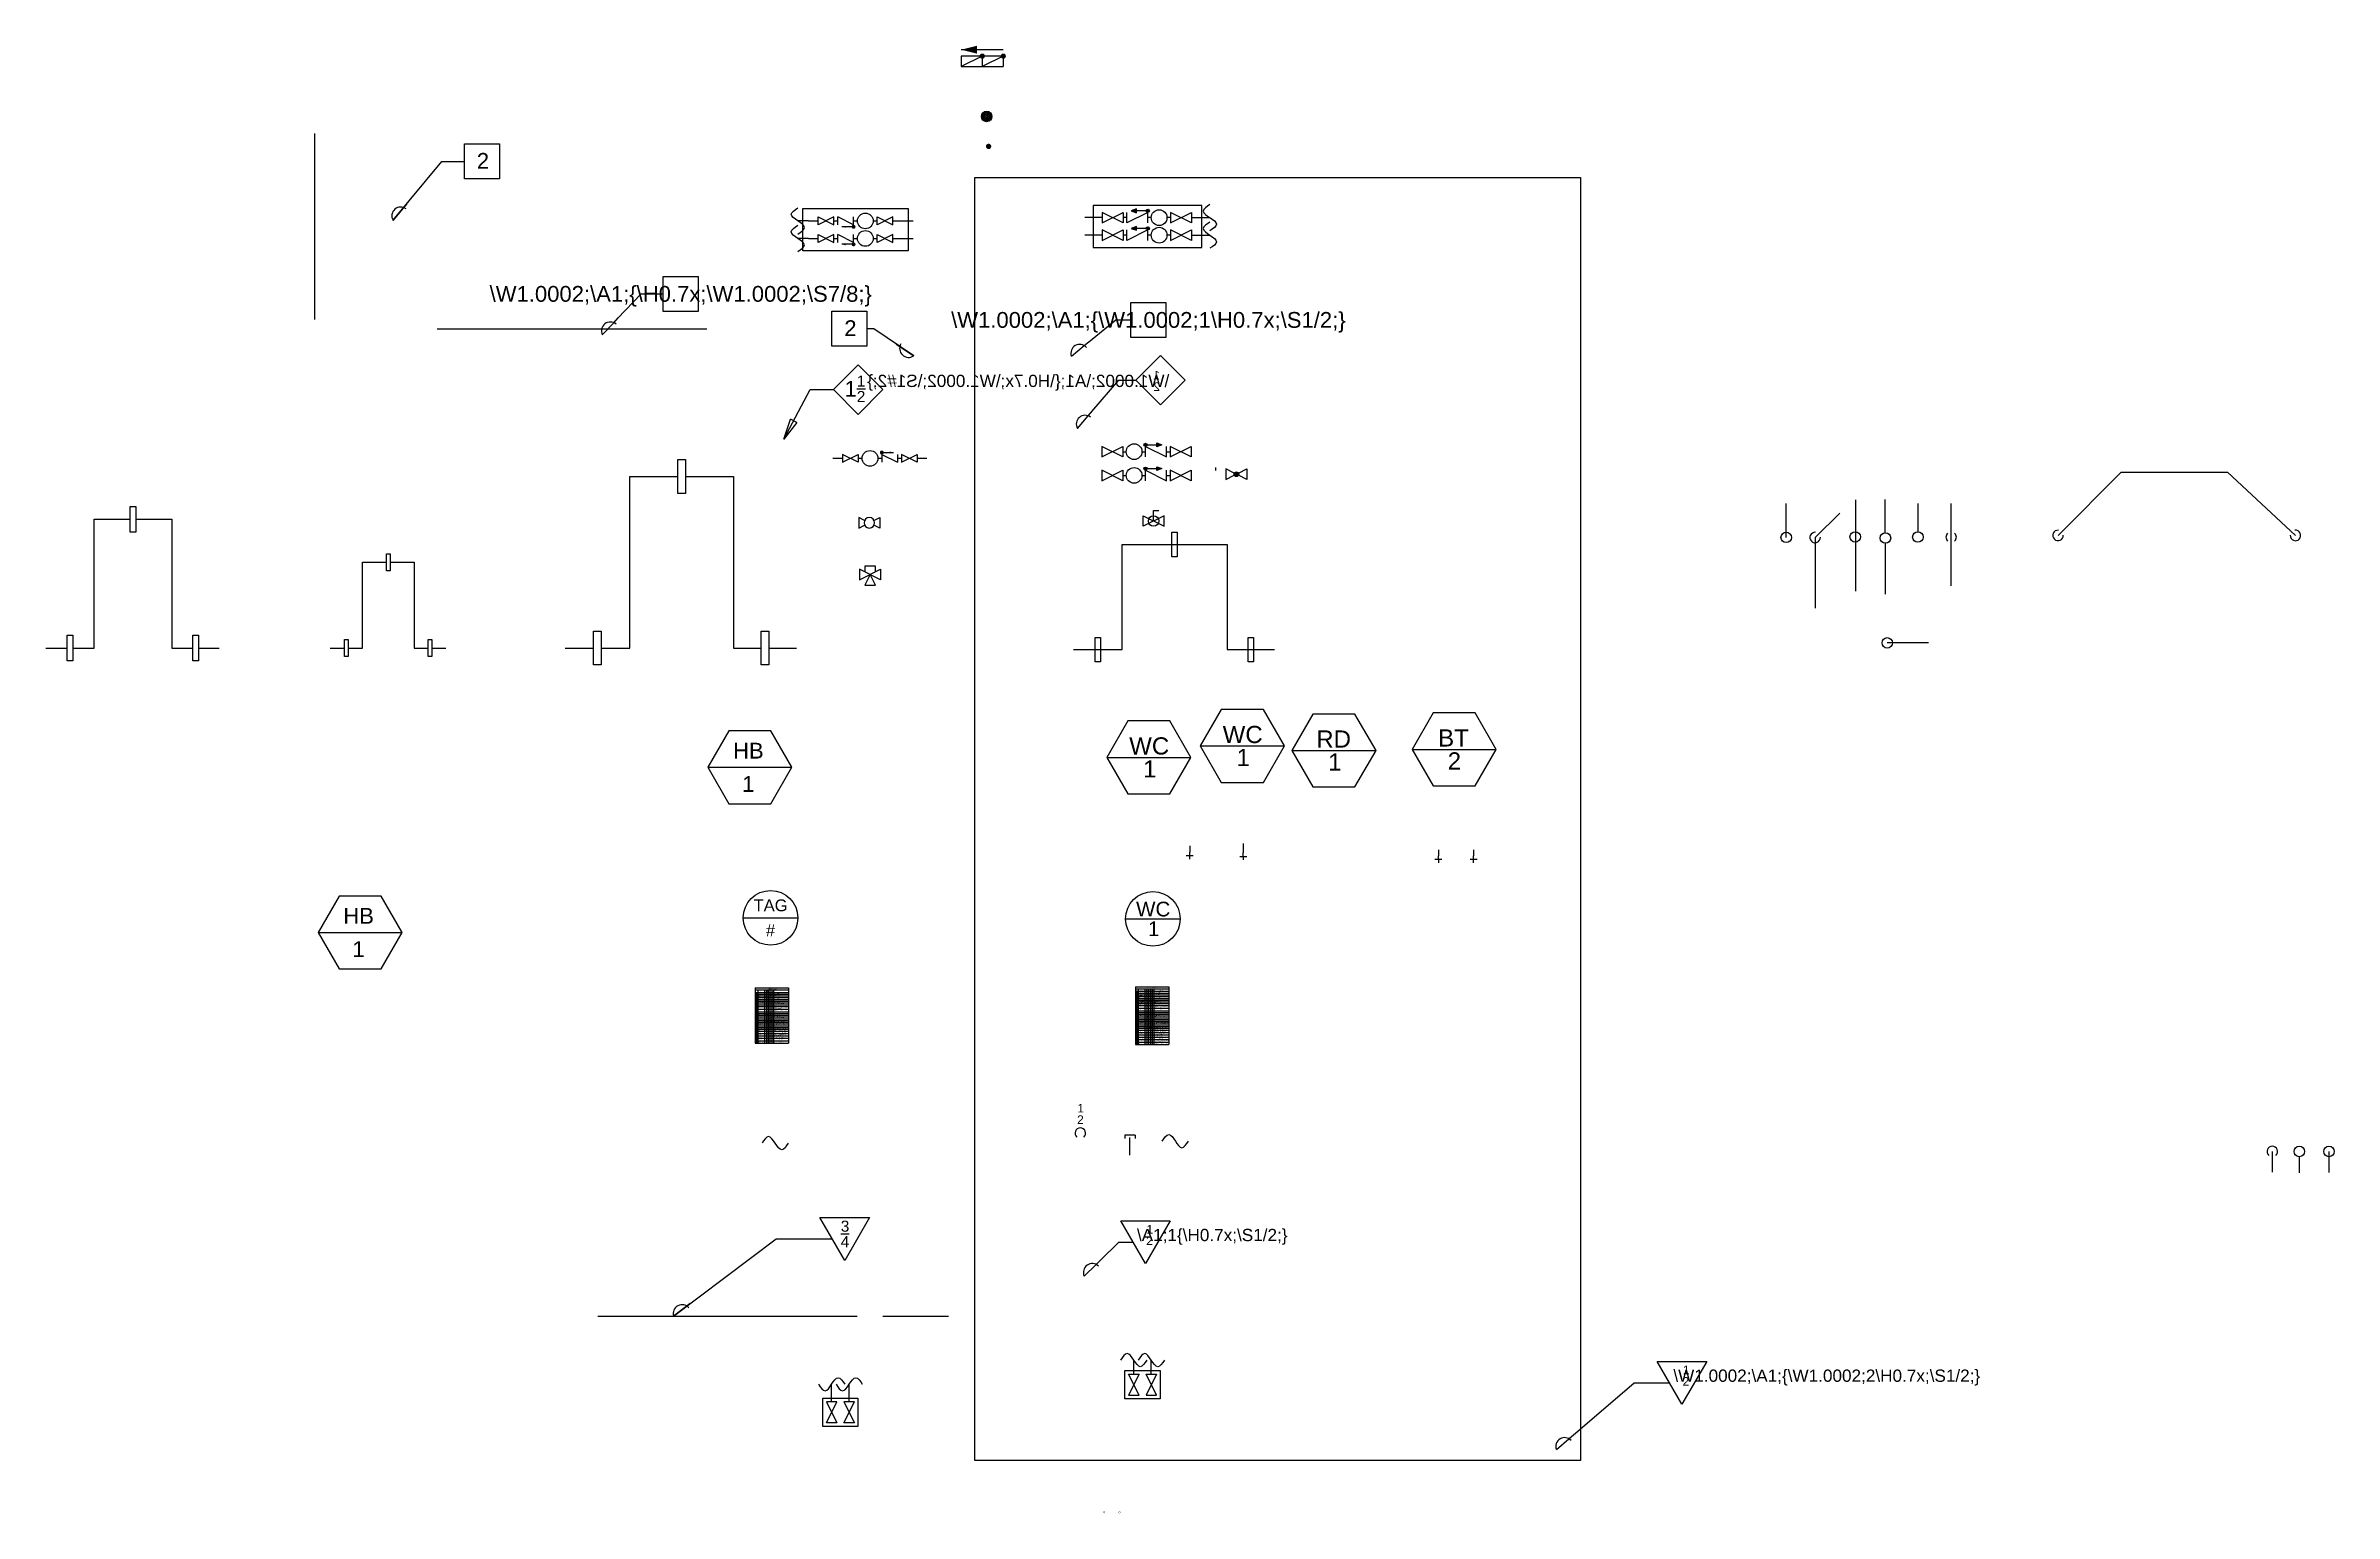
# Model space of a CAD drawing. Header units: inches. Extents: x 184 to 1103, y 1581 to 2770.
# Drawn here: x 184 to 837, y 1581 to 1999 of the extents above; entities that cross this region are included whole.
import ezdxf
from ezdxf import colors
from ezdxf.entities.mleader import LeaderData, LeaderLine
from ezdxf.enums import TextEntityAlignment as Align
from ezdxf.math import Vec2, Vec3

# ---------------------------------------------------------------- set-up
doc = ezdxf.new("R2010")
doc.units = ezdxf.units.IN
doc.header["$MEASUREMENT"] = 0
for name, color, linetype in [('GEC_BORDER', 2, 'Continuous'), ('PLUM-4TEXT', 2, 'Continuous'), ('PLUM-CW', 3, 'Cold_Water_Flow'), ('PLUM-DIM-WV', 1, 'Continuous'), ('PLUM-DIM-WV-TEXT', 2, 'Continuous'), ('PLUM-EQUIP', 5, 'Continuous'), ('PLUM-EXPAN', 3, 'Continuous'), ('PLUM-GAS_LP', 151, 'Gas_LP'), ('PLUM-HW', 2, 'Hot_Water_Flow'), ('PLUM-KEYNOTE-CW', 2, 'Cold_Water_Flow'), ('PLUM-KEYNOTE-WV', 2, 'Cold_Water_Flow'), ('PLUM_TEXT', 2, 'Continuous'), ('TABLE', 13, 'Continuous')]:
    doc.layers.add(name, color=color, linetype=linetype)
doc.layers.add('PLUM_TELE_NO_PRINT', color=7, linetype='Continuous', plot=False)
doc.styles.add('A2', font='arial.ttf', dxfattribs={"width": 1.00018})
doc.styles.add('Arial', font='arial.ttf')
doc.styles.get("Standard").update_dxf_attribs({"font": 'arial.ttf'})
doc.linetypes.add('Cold_Water_Flow', pattern='A,0.875,-0.125,0,-0.125,0.875,-0.125,["CW",Standard,S=0.1,R=0,X=-0.12585,Y=-0.05],-0.1,0.875,[1,GEC_FlowArrow.shx,S=0.0625,R=0,X=0,Y=0],0.5', length=3.6)
doc.linetypes.add('Gas_LP', pattern='A,3.2,-0.25,["G",Standard,S=0.1,R=0,X=-0.12585,Y=-0.05],-0.065', length=3.515)
doc.linetypes.add('Hot_Water_Flow', pattern='A,0.8125,-0.125,0,-0.125,0,-0.125,0.875,-0.125,["HW",Standard,S=0.1,R=0,X=-0.12585,Y=-0.05],-0.1,0.875,[1,GEC_FlowArrow.shx,S=0.0625,R=0,X=0,Y=0],0.5', length=3.6625)
doc.dimstyles.new('Standard1', dxfattribs={"dimscale": 24, "dimtxt": 4.5, "dimasz": 0.25, "dimexe": 0.18, "dimexo": 0.0625, "dimgap": 2, "dimtad": 0, "dimtih": 1, "dimtoh": 1, "dimdec": 4, "dimzin": 0, "dimdsep": 46, "dimtxsty": 'Standard', "dimcen": 0.089844, "dimclre": 256, "dimadec": 0, "dimazin": 0, "dimtfac": 1, "dimtdec": 4, "dimtofl": 0, "dimtmove": 0, "dimatfit": 3, "dimldrblk": 'CLOSEDBLANK', "dimfxl": 1, "dimtolj": 1, "dimtzin": 0, "dimarcsym": 0})
doc.dimstyles.new('Standard2', dxfattribs={"dimscale": 24, "dimtxt": 0.18, "dimasz": 0.25, "dimexe": 0.18, "dimexo": 0.0625, "dimgap": 0.09, "dimtad": 0, "dimtih": 1, "dimtoh": 1, "dimdec": 4, "dimzin": 0, "dimdsep": 46, "dimlunit": 4, "dimtxsty": 'Standard', "dimcen": 0.089844, "dimadec": 0, "dimazin": 0, "dimtfac": 1, "dimtdec": 4, "dimtofl": 0, "dimtmove": 0, "dimatfit": 3, "dimldrblk": 'loop', "dimfxl": 1, "dimfrac": 2, "dimtolj": 1, "dimtzin": 0, "dimarcsym": 0})

# ---------------------------------------------------------------- blocks, each defined once
blk = doc.blocks.new('*U4')
for p, q in [((13.8, 0), (13.8, 30)), ((13.8, 30), (43.8, 30)), ((28.05, 30), (29.55, 30)), ((43.8, 30), (43.8, 0)), ((0, 0), (13.8, 0)), ((6.15, 0), (7.65, 0)), ((43.8, 0), (57.3, 0)), ((49.8, 0), (51.3, 0))]:
    blk.add_line(p, q)
for points in [[(28.05, 26.5), (28.05, 33.5), (29.55, 33.5), (29.55, 26.5), (28.05, 26.5)], [(6.15, -3.5), (6.15, 3.5), (7.65, 3.5), (7.65, -3.5), (6.15, -3.5)], [(49.8, -3.5), (49.8, 3.5), (51.3, 3.5), (51.3, -3.5), (49.8, -3.5)]]:
    blk.add_lwpolyline(points, close=True)
blk = doc.blocks.new('Hex-Note')
at = {"layer": 'PLUM_TEXT'}
blk.add_lwpolyline([(-0.09, 0.16), (0.09, 0.16), (0.19, 0), (0.09, -0.16), (-0.09, -0.16), (-0.19, 0), (0.19, 0), (-0.19, 0), (-0.09, 0.16)], dxfattribs=at)
at = {"layer": 'PLUM_TEXT', "style": 'A2'}
for tag, p in [('ID', (0, 0.08)), ('ID_NUM', (0, -0.08))]:
    blk.add_attdef(tag, text='', height=0.0938, dxfattribs=at).set_placement(p, align=Align.MIDDLE_CENTER)
blk = doc.blocks.new('*T6')
at = {"layer": 'TABLE', "color": 0, "linetype": 'ByBlock', "lineweight": -2, "transparency": 16777216}
for p, q in [((0, 0), (9.5, 0)), ((0, 0), (0, -16.42)), ((9.5, 0), (9.5, -16.42)), ((0, -0.5), (9.5, -0.5)), ((0, -1.25), (9.5, -1.25)), ((0, -1.75), (9.5, -1.75)), ((0, -2.26), (9.5, -2.26)), ((0, -2.76), (9.5, -2.76)), ((0, -3.27), (9.5, -3.27)), ((0, -3.77), (9.5, -3.77)), ((0, -4.27), (9.5, -4.27)), ((0, -4.77), (9.5, -4.77)), ((0, -5.27), (9.5, -5.27)), ((0, -6.02), (9.5, -6.02)), ((0.75, -0.5), (0.75, -16.42)), ((2.66, -0.5), (2.66, -16.42)), ((3.25, -0.5), (3.25, -16.42)), ((3.75, -0.5), (3.75, -16.42)), ((4.25, -0.5), (4.25, -16.42)), ((4.75, -0.5), (4.75, -16.42)), ((5.25, -0.5), (5.25, -16.42)), ((0, -6.77), (9.5, -6.77)), ((0, -7.27), (9.5, -7.27)), ((0, -7.77), (9.5, -7.77)), ((0, -8.27), (9.5, -8.27)), ((0, -8.77), (9.5, -8.77)), ((0, -9.27), (9.5, -9.27)), ((0, -9.77), (9.5, -9.77)), ((0, -10.27), (9.5, -10.27)), ((0, -10.77), (9.5, -10.77)), ((0, -11.28), (9.5, -11.28)), ((0, -11.78), (9.5, -11.78)), ((0, -12.29), (9.5, -12.29)), ((0, -12.98), (9.5, -12.98)), ((0, -13.67), (9.5, -13.67)), ((0, -14.36), (9.5, -14.36)), ((0, -15.04), (9.5, -15.04)), ((0, -15.73), (9.5, -15.73)), ((0, -16.42), (9.5, -16.42))]:
    blk.add_line(p, q, dxfattribs=at)
at = {"layer": 'TABLE', "color": 2, "transparency": 16777216}
for p, values in [((0.38, -1.5), {'ID': 'WC', 'ID_NUM': '1'}), ((0.38, -2.01), {'ID': 'WC', 'ID_NUM': '1'}), ((0.38, -2.51), {'ID': 'WC', 'ID_NUM': '2'}), ((0.38, -3.02), {'ID': 'U', 'ID_NUM': '1'}), ((0.38, -3.52), {'ID': 'L', 'ID_NUM': '1'}), ((0.38, -4.02), {'ID': 'WSH', 'ID_NUM': '1'}), ((0.38, -4.52), {'ID': 'L', 'ID_NUM': '2'}), ((0.38, -5.02), {'ID': 'IMB', 'ID_NUM': '1'}), ((0.38, -5.64), {'ID': 'SH', 'ID_NUM': '1'}), ((0.38, -6.39), {'ID': 'SH', 'ID_NUM': '2'}), ((0.38, -7.02), {'ID': 'MS', 'ID_NUM': '1'}), ((0.38, -7.52), {'ID': 'MB', 'ID_NUM': '1'}), ((0.38, -8.02), {'ID': 'WHA', 'ID_NUM': '1'}), ((0.38, -8.52), {'ID': 'KS', 'ID_NUM': '1'}), ((0.38, -9.02), {'ID': 'KS', 'ID_NUM': '1'}), ((0.38, -9.52), {'ID': 'BS', 'ID_NUM': '1'}), ((0.38, -10.02), {'ID': 'DF', 'ID_NUM': '1'}), ((0.38, -10.52), {'ID': 'HB', 'ID_NUM': '1'}), ((0.38, -11.03), {'ID': 'HD', 'ID_NUM': '1'}), ((0.38, -11.53), {'ID': 'FD', 'ID_NUM': '1'}), ((0.38, -12.04), {'ID': 'SHD', 'ID_NUM': '1'}), ((0.38, -12.63), {'ID': 'TP', 'ID_NUM': '1'}), ((0.38, -13.32), {'ID': 'TP', 'ID_NUM': '2'}), ((0.38, -14.01), {'ID': 'TP', 'ID_NUM': '3'}), ((0.38, -14.7), {'ID': 'CP', 'ID_NUM': '1'}), ((0.38, -15.39), {'ID': 'RD', 'ID_NUM': '1'}), ((0.38, -16.08), {'ID': 'ORD', 'ID_NUM': '1'})]:
    blk.add_blockref('Hex-Note', p, dxfattribs=at).add_auto_attribs(values)
at = {"layer": 'TABLE', "color": 2, "transparency": 16777216, "style": 'Arial'}
for s, insert, char_height, width, attachment_point in [('ITEM', (0.38, -0.88), 0.0938, 0.625, 5), ('WATER CLOSET', (0.88, -1.5), 0.0938, 1.6587, 4), ('WATER CLOSET', (0.88, -2.01), 0.0938, 1.6587, 4), ('WATER CLOSET, ADA', (0.88, -2.51), 0.0938, 1.6587, 4), ('CLOTHES WASHER BOX', (0.88, -4.02), 0.0938, 1.6587, 4), ('SHOWER', (0.88, -5.64), 0.0938, 1.6587, 4), ('SHOWER, ADA', (0.88, -6.39), 0.0938, 1.6587, 4), ('URINAL', (0.88, -3.02), 0.0938, 1.6587, 4), ('LAVATORY', (0.88, -3.52), 0.0938, 1.6587, 4), ('LAVATORY, ADA', (0.88, -4.52), 0.0938, 1.6587, 4), ('ICE MAKING BOX', (0.88, -5.02), 0.0938, 1.6587, 4), ('FIXTURE', (1.7, -0.88), 0.0938, 1.8775, 5), ('1-1/4"', (2.95, -1.5), 0.0938, 0.56, 5), ('1-1/4"', (2.95, -2.51), 0.0938, 0.56, 5), ('3/4"', (2.95, -2.01), 0.0938, 0.56, 5), ('1/2"', (2.95, -3.52), 0.0938, 0.56, 5), ('3/4"', (2.95, -4.02), 0.0938, 0.56, 5), ('1/2"', (2.95, -4.52), 0.0938, 0.56, 5), ('1/2"', (2.95, -5.02), 0.0938, 0.56, 5), ('1/2"', (2.95, -5.64), 0.0938, 0.56, 5), ('1/2"', (2.95, -6.39), 0.0938, 0.56, 5), ('1"', (2.95, -3.02), 0.0938, 0.56, 5), ('3/4"', (3.5, -4.02), 0.0938, 0.4688, 5), ('1/2"', (3.5, -3.52), 0.0938, 0.4688, 5), ('1/2"', (3.5, -4.52), 0.0938, 0.4688, 5), ('1/2"', (3.5, -5.64), 0.0938, 0.4688, 5), ('1/2"', (3.5, -6.39), 0.0938, 0.4688, 5), ('FIXTURE SCHEDULE', (4.75, -0.25), 0.1875, 9.38, 5), ('-', (3.5, -1.5), 0.0938, 0.4688, 5), ('-', (3.5, -2.01), 0.0938, 0.4688, 5), ('-', (3.5, -2.51), 0.0938, 0.4688, 5), ('-', (3.5, -3.02), 0.0938, 0.4688, 5), ('-', (3.5, -5.02), 0.0938, 0.4688, 5), ('3"', (4, -1.5), 0.0938, 0.4688, 5), ('3"', (4, -2.01), 0.0938, 0.4688, 5), ('3"', (4, -2.51), 0.0938, 0.4688, 5), ('2"', (4, -3.02), 0.0938, 0.4688, 5), ('2"', (4, -3.52), 0.0938, 0.4688, 5), ('2"', (4, -4.02), 0.0938, 0.4688, 5), ('2"', (4, -4.52), 0.0938, 0.4688, 5), ('2"', (4, -5.64), 0.0938, 0.4688, 5), ('2"', (4, -6.39), 0.0938, 0.4688, 5), ('-', (4, -5.02), 0.0938, 0.4688, 5), ('1-1/2"', (4.5, -3.02), 0.0938, 0.4688, 5), ('1-1/2"', (4.5, -3.52), 0.0938, 0.4688, 5), ('1-1/2"', (4.5, -4.02), 0.0938, 0.4688, 5), ('1-1/2"', (4.5, -4.52), 0.0938, 0.4688, 5), ('1-1/2"', (4.5, -5.64), 0.0938, 0.4688, 5), ('1-1/2"', (4.5, -6.39), 0.0938, 0.4688, 5), ('2"', (4.5, -1.5), 0.0938, 0.4688, 5), ('2"', (4.5, -2.01), 0.0938, 0.4688, 5), ('2"', (4.5, -2.51), 0.0938, 0.4688, 5), ('-', (4.5, -5.02), 0.0938, 0.4688, 5), ('-', (5, -1.5), 0.0938, 0.4688, 5), ('-', (5, -2.01), 0.0938, 0.4688, 5), ('-', (5, -2.51), 0.0938, 0.4688, 5), ('-', (5, -3.02), 0.0938, 0.4688, 5), ('-', (5, -3.52), 0.0938, 0.4688, 5), ('-', (5, -4.02), 0.0938, 0.4688, 5), ('-', (5, -4.52), 0.0938, 0.4688, 5), ('-', (5, -5.02), 0.0938, 0.4688, 5), ('-', (5, -5.64), 0.0938, 0.4688, 5), ('-', (5, -6.39), 0.0938, 0.4688, 5), ('1.28 GPF, FLUSHVALVE TYPE\\PSELECTION TBD BY OWNER.', (5.38, -1.5), 0.0938, 4, 4), ('1.28 GPF, GRAVITY TANK TYPE\\PSELECTION TBD BY OWNER.', (5.38, -2.01), 0.0938, 4, 4), ('1.28 GPF, FLUSHVALVE TYPE\\PSELECTION TBD BY OWNER.', (5.38, -2.51), 0.0938, 4, 4), ('0.125 GPF, FLUSHVALVE TYPE\\PSELECTION TBD BY OWNER.', (5.38, -3.02), 0.0938, 4, 4), ('1.2 GPM FAUCET. SELECTION TBD BY OWNER.', (5.38, -3.52), 0.0938, 4, 4), ('SELECTION TBD BY OWNER.', (5.38, -4.02), 0.0938, 4, 4), ('1.2 GPM FAUCET. SELECTION TBD BY OWNER.', (5.38, -4.52), 0.0938, 4, 4), ('SELECTION TBD BY OWNER.', (5.38, -5.02), 0.0938, 4, 4), ('2.0 GPM SHOWER HEAD. PROVIDE A THERMOSTATIC OR PRESSURE BALANCE TYPE MIXING VALVE FOR THERMAL SHOCK AND SCALD PROTECTION.', (5.38, -5.64), 0.09375, 4, 4), ('2.0 GPM SHOWER HEAD. PROVIDE A THERMOSTATIC OR PRESSURE BALANCE TYPE MIXING VALVE FOR THERMAL SHOCK AND SCALD PROTECTION.', (5.38, -6.39), 0.09375, 4, 4), ('DESCRIPTION', (7.38, -0.88), 0.0938, 4.2188, 5), ('WATER HAMMER ARRESTOR', (0.88, -8.02), 0.0938, 1.6587, 4), ('TRAP PRIMER', (0.88, -12.63), 0.0938, 1.6587, 4), ('MOP SINK', (0.88, -7.02), 0.0938, 1.6587, 4), ('MOP BASIN', (0.88, -7.52), 0.0938, 1.6587, 4), ('KITCHEN SINK', (0.88, -8.52), 0.0938, 1.6587, 4), ('LAUNDRY SINK', (0.88, -9.02), 0.0938, 1.6587, 4), ('BAR SINK', (0.88, -9.52), 0.0938, 1.6587, 4), ('DRINKING FOUNTAIN', (0.88, -10.02), 0.0938, 1.6587, 4), ('HOSE BIBB', (0.88, -10.52), 0.0938, 1.6587, 4), ('HUB DRAIN', (0.88, -11.03), 0.0938, 1.6587, 4), ('FLOOR DRAIN', (0.88, -11.53), 0.0938, 1.6587, 4), ('FIRE SPRINKLER HUB DRAIN', (0.88, -12.04), 0.0938, 1.6587, 4), ('TRAP PRIMER', (2.95, -12.04), 0.0938, 0.56, 5), ('1/2"', (2.95, -7.02), 0.0938, 0.56, 5), ('1/2"', (2.95, -7.52), 0.0938, 0.56, 5), ('1/2"', (2.95, -8.52), 0.0938, 0.56, 5), ('1/2"', (2.95, -9.02), 0.0938, 0.56, 5), ('1/2"', (2.95, -9.52), 0.0938, 0.56, 5), ('1/2"', (2.95, -10.02), 0.0938, 0.56, 5), ('3/4"', (2.95, -10.52), 0.0938, 0.56, 5), ('1/2"', (2.95, -12.63), 0.0938, 0.56, 5), ('-', (2.95, -8.02), 0.0938, 0.56, 5), ('-', (2.95, -11.03), 0.0938, 0.56, 5), ('-', (2.95, -11.53), 0.0938, 0.56, 5), ('1/2"', (3.5, -7.02), 0.0938, 0.4688, 5), ('1/2"', (3.5, -7.52), 0.0938, 0.4688, 5), ('1/2"', (3.5, -8.52), 0.0938, 0.4688, 5), ('1/2"', (3.5, -9.02), 0.0938, 0.4688, 5), ('1/2"', (3.5, -9.52), 0.0938, 0.4688, 5), ('-', (3.5, -8.02), 0.0938, 0.4688, 5), ('-', (3.5, -10.02), 0.0938, 0.4688, 5), ('-', (3.5, -10.52), 0.0938, 0.4688, 5), ('-', (3.5, -11.03), 0.0938, 0.4688, 5), ('-', (3.5, -11.53), 0.0938, 0.4688, 5), ('-', (3.5, -12.04), 0.0938, 0.4688, 5), ('-', (3.5, -12.63), 0.0938, 0.4688, 5), ('4"', (4, -12.04), 0.0938, 0.4688, 5), ('3"', (4, -7.02), 0.0938, 0.4688, 5), ('3"', (4, -7.52), 0.0938, 0.4688, 5), ('2"', (4, -8.52), 0.0938, 0.4688, 5), ('2"', (4, -9.02), 0.0938, 0.4688, 5), ('2"', (4, -9.52), 0.0938, 0.4688, 5), ('2"', (4, -10.02), 0.0938, 0.4688, 5), ('2"', (4, -11.03), 0.0938, 0.4688, 5), ('2"', (4, -11.53), 0.0938, 0.4688, 5), ('-', (4, -8.02), 0.0938, 0.4688, 5), ('-', (4, -10.52), 0.0938, 0.4688, 5), ('-', (4, -12.63), 0.0938, 0.4688, 5), ('1-1/2"', (4.5, -8.52), 0.0938, 0.4688, 5), ('1-1/2"', (4.5, -9.02), 0.0938, 0.4688, 5), ('1-1/2"', (4.5, -9.52), 0.0938, 0.4688, 5), ('1-1/2"', (4.5, -10.02), 0.0938, 0.4688, 5), ('1-1/2"', (4.5, -11.03), 0.0938, 0.4688, 5), ('1-1/2"', (4.5, -11.53), 0.0938, 0.4688, 5), ('2"', (4.5, -7.02), 0.0938, 0.4688, 5), ('2"', (4.5, -7.52), 0.0938, 0.4688, 5), ('2"', (4.5, -12.04), 0.0938, 0.4688, 5), ('-', (4.5, -8.02), 0.0938, 0.4688, 5), ('-', (4.5, -10.52), 0.0938, 0.4688, 5), ('-', (4.5, -12.63), 0.0938, 0.4688, 5), ('-', (5, -7.02), 0.0938, 0.4688, 5), ('-', (5, -7.52), 0.0938, 0.4688, 5), ('-', (5, -8.02), 0.0938, 0.4688, 5), ('-', (5, -8.52), 0.0938, 0.4688, 5), ('-', (5, -9.02), 0.0938, 0.4688, 5), ('-', (5, -9.52), 0.0938, 0.4688, 5), ('-', (5, -10.02), 0.0938, 0.4688, 5), ('-', (5, -10.52), 0.0938, 0.4688, 5), ('-', (5, -11.03), 0.0938, 0.4688, 5), ('-', (5, -11.53), 0.0938, 0.4688, 5), ('-', (5, -12.04), 0.0938, 0.4688, 5), ('-', (5, -12.63), 0.0938, 0.4688, 5), ('SELECTION TBD BY OWNER.', (5.38, -7.02), 0.0938, 4, 4), ('SELECTION TBD BY OWNER.', (5.38, -7.52), 0.0938, 4, 4), ('SELECTION TBD BY OWNER', (5.38, -8.02), 0.0938, 4, 4), ('1.8 GPM FAUCET. SELECTION TBD BY OWNER.', (5.38, -8.52), 0.0938, 4, 4), ('1.8 GPM FAUCET. SELECTION TBD BY OWNER.', (5.38, -9.02), 0.0938, 4, 4), ('1.2 GPM FAUCET. SELECTION TBD BY OWNER.', (5.38, -9.52), 0.0938, 4, 4), ('WALL MOUNTED WITH ATMOSPHERIC VACUUM BREAKER.', (5.38, -10.52), 0.0938, 4, 4), ('STAND PIPE WITH HUB DRAIN. PROVIDE TRAP PRIMER.', (5.38, -11.03), 0.0938, 4, 4), ('SELECTION TBD BY OWNER. PROVIDE TRAP PRIMER.', (5.38, -11.53), 0.0938, 4, 4), ('STANDPIPE FOR FLUSHING FIRE SPRINKLER SYSTEM', (5.38, -12.04), 0.0938, 4, 4), ('P.P.P NO. PRO1-ULP500, COPPER BODY ADJUSTABLE COMPLETE WITH 1/2" TYPE "L" COPPER TO RECEPTOR. (INSTALL PER MANUFACTURER\'S RECOMMENDATIONS)', (5.38, -12.63), 0.09375, 4, 4), ('HIGH AND LOW, WALL MOUNTED. SELECTION TBD BY OWNER.', (5.38, -10.02), 0.0938, 4, 4), ('TRAP PRIMER', (0.88, -13.32), 0.0938, 1.6587, 4), ('TRAP PRIMER', (0.88, -14.01), 0.0938, 1.6587, 4), ('CIRCULATION PUMP', (0.88, -14.7), 0.0938, 1.6587, 4), ('ROOF DRAIN ', (0.88, -15.39), 0.0938, 1.6587, 4), (' OVERFLOW ROOF DRAIN', (0.88, -16.08), 0.0938, 1.6587, 4), ('1/2"', (2.95, -13.32), 0.0938, 0.56, 5), ('1/2"', (2.95, -14.01), 0.0938, 0.56, 5), ('-', (2.95, -14.7), 0.0938, 0.56, 5), ('-', (2.95, -15.39), 0.0938, 0.56, 5), ('-', (2.95, -16.08), 0.0938, 0.56, 5), ('-', (3.5, -13.32), 0.0938, 0.4688, 5), ('-', (3.5, -14.01), 0.0938, 0.4688, 5), ('-', (3.5, -14.7), 0.0938, 0.4688, 5), ('-', (3.5, -15.39), 0.0938, 0.4688, 5), ('-', (3.5, -16.08), 0.0938, 0.4688, 5), ('-', (4, -13.32), 0.0938, 0.4688, 5), ('-', (4, -14.01), 0.0938, 0.4688, 5), ('-', (4, -14.7), 0.0938, 0.4688, 5), ('-', (4, -15.39), 0.0938, 0.4688, 5), ('-', (4, -16.08), 0.0938, 0.4688, 5), ('-', (4.5, -13.32), 0.0938, 0.4688, 5), ('-', (4.5, -14.01), 0.0938, 0.4688, 5), ('-', (4.5, -14.7), 0.0938, 0.4688, 5), ('-', (4.5, -15.39), 0.0938, 0.4688, 5), ('-', (4.5, -16.08), 0.0938, 0.4688, 5), ('4"', (5, -15.39), 0.0938, 0.4688, 5), ('4"', (5, -16.08), 0.0938, 0.4688, 5), ('-', (5, -13.32), 0.0938, 0.4688, 5), ('-', (5, -14.01), 0.0938, 0.4688, 5), ('-', (5, -14.7), 0.0938, 0.4688, 5), ('P.P.P NO. P-1, COPPER BODY ADJUSTABLE COMPLETE WITH 1/2" TYPE "L" COPPER TO RECEPTOR. (INSTALL PER MANUFACTURER\'S RECOMMENDATIONS)', (5.38, -13.32), 0.09375, 4, 4), ('P.P.P NO. P-2, COPPER BODY ADJUSTABLE COMPLETE WITH 1/2" TYPE "L" COPPER TO RECEPTOR. (INSTALL PER MANUFACTURER\'S RECOMMENDATIONS)', (5.38, -14.01), 0.09375, 4, 4), ('3/4" PIPE. MANUFACTURER: METLUND OR EQUAL.', (5.38, -14.7), 0.0938, 4, 4), ('WADE 300-198, CAST IRON, COMPLETE WITH COMBINED FLASHING COLLAR AND GRAVEL STOP, INTERNAL STANDPIPE FOR OVERFLOW, AND C.I. DOMES (OR EQUAL)', (5.38, -15.39), 0.09375, 4, 4), ('WADE 300-198, CAST IRON, COMPLETE WITH COMBINED FLASHING COLLAR AND GRAVEL STOP, INTERNAL STANDPIPE FOR OVERFLOW, AND C.I. DOMES (OR EQUAL)', (5.38, -16.08), 0.09375, 4, 4)]:
    blk.add_mtext(s, dxfattribs=dict(at, insert=insert, char_height=char_height, width=width, attachment_point=attachment_point))
at = {"layer": 'TABLE', "color": 2, "transparency": 16777216, "char_height": 0.0938, "width": 0.7188, "attachment_point": 5, "rotation": 90, "style": 'Arial'}
for s, insert in [('COLD WATER', (2.95, -0.88)), ('HOT WATER', (3.5, -0.88)), ('WASTE', (4, -0.88)), ('VENT', (4.5, -0.88)), ('STORM DRAIN', (5, -0.88))]:
    blk.add_mtext(s, dxfattribs=dict(at, insert=insert))
blk = doc.blocks.new('*T9')
at = {"layer": 'TABLE', "color": 0, "linetype": 'ByBlock', "lineweight": -2, "transparency": 16777216}
for p, q in [((0, 0), (9.5, 0)), ((0, 0), (0, -15.73)), ((9.5, 0), (9.5, -15.73)), ((0, -0.5), (9.5, -0.5)), ((0, -1.25), (9.5, -1.25)), ((0, -1.75), (9.5, -1.75)), ((0, -2.26), (9.5, -2.26)), ((0, -2.76), (9.5, -2.76)), ((0, -3.27), (9.5, -3.27)), ((0, -3.77), (9.5, -3.77)), ((0, -4.27), (9.5, -4.27)), ((0, -4.77), (9.5, -4.77)), ((0, -5.27), (9.5, -5.27)), ((0, -6.02), (9.5, -6.02)), ((0.75, -0.5), (0.75, -15.73)), ((2.66, -0.5), (2.66, -15.73)), ((3.25, -0.5), (3.25, -15.73)), ((3.75, -0.5), (3.75, -15.73)), ((4.25, -0.5), (4.25, -15.73)), ((4.75, -0.5), (4.75, -15.73)), ((5.25, -0.5), (5.25, -15.73)), ((0, -6.77), (9.5, -6.77)), ((0, -7.27), (9.5, -7.27)), ((0, -7.77), (9.5, -7.77)), ((0, -8.27), (9.5, -8.27)), ((0, -8.77), (9.5, -8.77)), ((0, -9.27), (9.5, -9.27)), ((0, -9.77), (9.5, -9.77)), ((0, -10.27), (9.5, -10.27)), ((0, -10.77), (9.5, -10.77)), ((0, -11.28), (9.5, -11.28)), ((0, -11.78), (9.5, -11.78)), ((0, -12.29), (9.5, -12.29)), ((0, -12.98), (9.5, -12.98)), ((0, -13.67), (9.5, -13.67)), ((0, -14.36), (9.5, -14.36)), ((0, -15.04), (9.5, -15.04)), ((0, -15.73), (9.5, -15.73))]:
    blk.add_line(p, q, dxfattribs=at)
at = {"layer": 'TABLE', "color": 2, "transparency": 16777216, "style": 'Arial'}
for s, insert, char_height, width, attachment_point in [('ITEM', (0.38, -0.88), 0.0938, 0.625, 5), ('WATER CLOSET', (0.88, -1.5), 0.0938, 1.6587, 4), ('WATER CLOSET', (0.88, -2.01), 0.0938, 1.6587, 4), ('WATER CLOSET, ADA', (0.88, -2.51), 0.0938, 1.6587, 4), ('CLOTHES WASHER BOX', (0.88, -4.02), 0.0938, 1.6587, 4), ('SHOWER', (0.88, -5.64), 0.0938, 1.6587, 4), ('SHOWER, ADA', (0.88, -6.39), 0.0938, 1.6587, 4), ('URINAL', (0.88, -3.02), 0.0938, 1.6587, 4), ('LAVATORY', (0.88, -3.52), 0.0938, 1.6587, 4), ('LAVATORY, ADA', (0.88, -4.52), 0.0938, 1.6587, 4), ('ICE MAKING BOX', (0.88, -5.02), 0.0938, 1.6587, 4), ('FIXTURE', (1.7, -0.88), 0.0938, 1.8775, 5), ('1-1/4"', (2.95, -1.5), 0.0938, 0.56, 5), ('1-1/4"', (2.95, -2.51), 0.0938, 0.56, 5), ('3/4"', (2.95, -2.01), 0.0938, 0.56, 5), ('1/2"', (2.95, -3.52), 0.0938, 0.56, 5), ('3/4"', (2.95, -4.02), 0.0938, 0.56, 5), ('1/2"', (2.95, -4.52), 0.0938, 0.56, 5), ('1/2"', (2.95, -5.02), 0.0938, 0.56, 5), ('1/2"', (2.95, -5.64), 0.0938, 0.56, 5), ('1/2"', (2.95, -6.39), 0.0938, 0.56, 5), ('1"', (2.95, -3.02), 0.0938, 0.56, 5), ('3/4"', (3.5, -4.02), 0.0938, 0.4688, 5), ('1/2"', (3.5, -3.52), 0.0938, 0.4688, 5), ('1/2"', (3.5, -4.52), 0.0938, 0.4688, 5), ('1/2"', (3.5, -5.64), 0.0938, 0.4688, 5), ('1/2"', (3.5, -6.39), 0.0938, 0.4688, 5), ('FIXTURE SCHEDULE', (4.75, -0.25), 0.1875, 9.38, 5), ('-', (3.5, -1.5), 0.0938, 0.4688, 5), ('-', (3.5, -2.01), 0.0938, 0.4688, 5), ('-', (3.5, -2.51), 0.0938, 0.4688, 5), ('-', (3.5, -3.02), 0.0938, 0.4688, 5), ('-', (3.5, -5.02), 0.0938, 0.4688, 5), ('3"', (4, -1.5), 0.0938, 0.4688, 5), ('3"', (4, -2.01), 0.0938, 0.4688, 5), ('3"', (4, -2.51), 0.0938, 0.4688, 5), ('2"', (4, -3.02), 0.0938, 0.4688, 5), ('2"', (4, -3.52), 0.0938, 0.4688, 5), ('2"', (4, -4.02), 0.0938, 0.4688, 5), ('2"', (4, -4.52), 0.0938, 0.4688, 5), ('2"', (4, -5.64), 0.0938, 0.4688, 5), ('2"', (4, -6.39), 0.0938, 0.4688, 5), ('-', (4, -5.02), 0.0938, 0.4688, 5), ('1-1/2"', (4.5, -3.02), 0.0938, 0.4688, 5), ('1-1/2"', (4.5, -3.52), 0.0938, 0.4688, 5), ('1-1/2"', (4.5, -4.02), 0.0938, 0.4688, 5), ('1-1/2"', (4.5, -4.52), 0.0938, 0.4688, 5), ('1-1/2"', (4.5, -5.64), 0.0938, 0.4688, 5), ('1-1/2"', (4.5, -6.39), 0.0938, 0.4688, 5), ('2"', (4.5, -1.5), 0.0938, 0.4688, 5), ('2"', (4.5, -2.01), 0.0938, 0.4688, 5), ('2"', (4.5, -2.51), 0.0938, 0.4688, 5), ('-', (4.5, -5.02), 0.0938, 0.4688, 5), ('-', (5, -1.5), 0.0938, 0.4688, 5), ('-', (5, -2.01), 0.0938, 0.4688, 5), ('-', (5, -2.51), 0.0938, 0.4688, 5), ('-', (5, -3.02), 0.0938, 0.4688, 5), ('-', (5, -3.52), 0.0938, 0.4688, 5), ('-', (5, -4.02), 0.0938, 0.4688, 5), ('-', (5, -4.52), 0.0938, 0.4688, 5), ('-', (5, -5.02), 0.0938, 0.4688, 5), ('-', (5, -5.64), 0.0938, 0.4688, 5), ('-', (5, -6.39), 0.0938, 0.4688, 5), ('1.28 GPF, FLUSHVALVE TYPE\\PSELECTION TBD BY OWNER.', (5.38, -1.5), 0.0938, 4, 4), ('1.28 GPF, GRAVITY TANK TYPE\\PSELECTION TBD BY OWNER.', (5.38, -2.01), 0.0938, 4, 4), ('1.28 GPF, FLUSHVALVE TYPE\\PSELECTION TBD BY OWNER.', (5.38, -2.51), 0.0938, 4, 4), ('0.125 GPF, FLUSHVALVE TYPE\\PSELECTION TBD BY OWNER.', (5.38, -3.02), 0.0938, 4, 4), ('1.2 GPM FAUCET. SELECTION TBD BY OWNER.', (5.38, -3.52), 0.0938, 4, 4), ('SELECTION TBD BY OWNER.', (5.38, -4.02), 0.0938, 4, 4), ('1.2 GPM FAUCET. SELECTION TBD BY OWNER.', (5.38, -4.52), 0.0938, 4, 4), ('SELECTION TBD BY OWNER.', (5.38, -5.02), 0.0938, 4, 4), ('2.0 GPM SHOWER HEAD. PROVIDE A THERMOSTATIC OR PRESSURE BALANCE TYPE MIXING VALVE FOR THERMAL SHOCK AND SCALD PROTECTION.', (5.38, -5.64), 0.09375, 4, 4), ('2.0 GPM SHOWER HEAD. PROVIDE A THERMOSTATIC OR PRESSURE BALANCE TYPE MIXING VALVE FOR THERMAL SHOCK AND SCALD PROTECTION.', (5.38, -6.39), 0.09375, 4, 4), ('DESCRIPTION', (7.38, -0.88), 0.0938, 4.2188, 5), ('WATER HAMMER ARRESTOR', (0.88, -8.02), 0.0938, 1.6587, 4), ('TRAP PRIMER', (0.88, -12.63), 0.0938, 1.6587, 4), ('MOP SINK', (0.88, -7.02), 0.0938, 1.6587, 4), ('MOP BASIN', (0.88, -7.52), 0.0938, 1.6587, 4), ('KITCHEN SINK', (0.88, -8.52), 0.0938, 1.6587, 4), ('LAUNDRY SINK', (0.88, -9.02), 0.0938, 1.6587, 4), ('BAR SINK', (0.88, -9.52), 0.0938, 1.6587, 4), ('DRINKING FOUNTAIN', (0.88, -10.02), 0.0938, 1.6587, 4), ('HOSE BIBB', (0.88, -10.52), 0.0938, 1.6587, 4), ('HUB DRAIN', (0.88, -11.03), 0.0938, 1.6587, 4), ('FLOOR DRAIN', (0.88, -11.53), 0.0938, 1.6587, 4), ('FIRE SPRINKLER HUB DRAIN', (0.88, -12.04), 0.0938, 1.6587, 4), ('TRAP PRIMER', (2.95, -12.04), 0.0938, 0.56, 5), ('1/2"', (2.95, -7.02), 0.0938, 0.56, 5), ('1/2"', (2.95, -7.52), 0.0938, 0.56, 5), ('1/2"', (2.95, -8.52), 0.0938, 0.56, 5), ('1/2"', (2.95, -9.02), 0.0938, 0.56, 5), ('1/2"', (2.95, -9.52), 0.0938, 0.56, 5), ('1/2"', (2.95, -10.02), 0.0938, 0.56, 5), ('3/4"', (2.95, -10.52), 0.0938, 0.56, 5), ('1/2"', (2.95, -12.63), 0.0938, 0.56, 5), ('-', (2.95, -8.02), 0.0938, 0.56, 5), ('-', (2.95, -11.03), 0.0938, 0.56, 5), ('-', (2.95, -11.53), 0.0938, 0.56, 5), ('1/2"', (3.5, -7.02), 0.0938, 0.4688, 5), ('1/2"', (3.5, -7.52), 0.0938, 0.4688, 5), ('1/2"', (3.5, -8.52), 0.0938, 0.4688, 5), ('1/2"', (3.5, -9.02), 0.0938, 0.4688, 5), ('1/2"', (3.5, -9.52), 0.0938, 0.4688, 5), ('-', (3.5, -8.02), 0.0938, 0.4688, 5), ('-', (3.5, -10.02), 0.0938, 0.4688, 5), ('-', (3.5, -10.52), 0.0938, 0.4688, 5), ('-', (3.5, -11.03), 0.0938, 0.4688, 5), ('-', (3.5, -11.53), 0.0938, 0.4688, 5), ('-', (3.5, -12.04), 0.0938, 0.4688, 5), ('-', (3.5, -12.63), 0.0938, 0.4688, 5), ('4"', (4, -12.04), 0.0938, 0.4688, 5), ('3"', (4, -7.02), 0.0938, 0.4688, 5), ('3"', (4, -7.52), 0.0938, 0.4688, 5), ('2"', (4, -8.52), 0.0938, 0.4688, 5), ('2"', (4, -9.02), 0.0938, 0.4688, 5), ('2"', (4, -9.52), 0.0938, 0.4688, 5), ('2"', (4, -10.02), 0.0938, 0.4688, 5), ('2"', (4, -11.03), 0.0938, 0.4688, 5), ('2"', (4, -11.53), 0.0938, 0.4688, 5), ('-', (4, -8.02), 0.0938, 0.4688, 5), ('-', (4, -10.52), 0.0938, 0.4688, 5), ('-', (4, -12.63), 0.0938, 0.4688, 5), ('1-1/2"', (4.5, -8.52), 0.0938, 0.4688, 5), ('1-1/2"', (4.5, -9.02), 0.0938, 0.4688, 5), ('1-1/2"', (4.5, -9.52), 0.0938, 0.4688, 5), ('1-1/2"', (4.5, -10.02), 0.0938, 0.4688, 5), ('1-1/2"', (4.5, -11.03), 0.0938, 0.4688, 5), ('1-1/2"', (4.5, -11.53), 0.0938, 0.4688, 5), ('2"', (4.5, -7.02), 0.0938, 0.4688, 5), ('2"', (4.5, -7.52), 0.0938, 0.4688, 5), ('2"', (4.5, -12.04), 0.0938, 0.4688, 5), ('-', (4.5, -8.02), 0.0938, 0.4688, 5), ('-', (4.5, -10.52), 0.0938, 0.4688, 5), ('-', (4.5, -12.63), 0.0938, 0.4688, 5), ('-', (5, -7.02), 0.0938, 0.4688, 5), ('-', (5, -7.52), 0.0938, 0.4688, 5), ('-', (5, -8.02), 0.0938, 0.4688, 5), ('-', (5, -8.52), 0.0938, 0.4688, 5), ('-', (5, -9.02), 0.0938, 0.4688, 5), ('-', (5, -9.52), 0.0938, 0.4688, 5), ('-', (5, -10.02), 0.0938, 0.4688, 5), ('-', (5, -10.52), 0.0938, 0.4688, 5), ('-', (5, -11.03), 0.0938, 0.4688, 5), ('-', (5, -11.53), 0.0938, 0.4688, 5), ('-', (5, -12.04), 0.0938, 0.4688, 5), ('-', (5, -12.63), 0.0938, 0.4688, 5), ('SELECTION TBD BY OWNER.', (5.38, -7.02), 0.0938, 4, 4), ('SELECTION TBD BY OWNER.', (5.38, -7.52), 0.0938, 4, 4), ('SELECTION TBD BY OWNER', (5.38, -8.02), 0.0938, 4, 4), ('1.8 GPM FAUCET. SELECTION TBD BY OWNER.', (5.38, -8.52), 0.0938, 4, 4), ('1.8 GPM FAUCET. SELECTION TBD BY OWNER.', (5.38, -9.02), 0.0938, 4, 4), ('1.2 GPM FAUCET. SELECTION TBD BY OWNER.', (5.38, -9.52), 0.0938, 4, 4), ('WALL MOUNTED WITH ATMOSPHERIC VACUUM BREAKER.', (5.38, -10.52), 0.0938, 4, 4), ('STAND PIPE WITH HUB DRAIN. PROVIDE TRAP PRIMER.', (5.38, -11.03), 0.0938, 4, 4), ('SELECTION TBD BY OWNER. PROVIDE TRAP PRIMER.', (5.38, -11.53), 0.0938, 4, 4), ('STANDPIPE FOR FLUSHING FIRE SPRINKLER SYSTEM', (5.38, -12.04), 0.0938, 4, 4), ('P.P.P NO. PRO1-ULP500, COPPER BODY ADJUSTABLE COMPLETE WITH 1/2" TYPE "L" COPPER TO RECEPTOR. (INSTALL PER MANUFACTURER\'S RECOMMENDATIONS)', (5.38, -12.63), 0.09375, 4, 4), ('HIGH AND LOW, WALL MOUNTED. SELECTION TBD BY OWNER.', (5.38, -10.02), 0.0938, 4, 4), ('TRAP PRIMER', (0.88, -13.32), 0.0938, 1.6587, 4), ('TRAP PRIMER', (0.88, -14.01), 0.0938, 1.6587, 4), ('CIRCULATION PUMP', (0.88, -14.7), 0.0938, 1.6587, 4), ('COMBINATION \\PROOF DRAIN & OVERFLOW ROOF DRAIN', (0.88, -15.39), 0.0938, 1.6587, 4), ('1/2"', (2.95, -13.32), 0.0938, 0.56, 5), ('1/2"', (2.95, -14.01), 0.0938, 0.56, 5), ('-', (2.95, -14.7), 0.0938, 0.56, 5), ('-', (2.95, -15.39), 0.0938, 0.56, 5), ('-', (3.5, -13.32), 0.0938, 0.4688, 5), ('-', (3.5, -14.01), 0.0938, 0.4688, 5), ('-', (3.5, -14.7), 0.0938, 0.4688, 5), ('-', (3.5, -15.39), 0.0938, 0.4688, 5), ('-', (4, -13.32), 0.0938, 0.4688, 5), ('-', (4, -14.01), 0.0938, 0.4688, 5), ('-', (4, -14.7), 0.0938, 0.4688, 5), ('-', (4, -15.39), 0.0938, 0.4688, 5), ('-', (4.5, -13.32), 0.0938, 0.4688, 5), ('-', (4.5, -14.01), 0.0938, 0.4688, 5), ('-', (4.5, -14.7), 0.0938, 0.4688, 5), ('-', (4.5, -15.39), 0.0938, 0.4688, 5), ('4"', (5, -15.39), 0.0938, 0.4688, 5), ('-', (5, -13.32), 0.0938, 0.4688, 5), ('-', (5, -14.01), 0.0938, 0.4688, 5), ('-', (5, -14.7), 0.0938, 0.4688, 5), ('P.P.P NO. P-1, COPPER BODY ADJUSTABLE COMPLETE WITH 1/2" TYPE "L" COPPER TO RECEPTOR. (INSTALL PER MANUFACTURER\'S RECOMMENDATIONS)', (5.38, -13.32), 0.09375, 4, 4), ('P.P.P NO. P-2, COPPER BODY ADJUSTABLE COMPLETE WITH 1/2" TYPE "L" COPPER TO RECEPTOR. (INSTALL PER MANUFACTURER\'S RECOMMENDATIONS)', (5.38, -14.01), 0.09375, 4, 4), ('3/4" PIPE. MANUFACTURER: METLUND OR EQUAL.', (5.38, -14.7), 0.0938, 4, 4), ('WADE 300-198, CAST IRON, COMPLETE WITH COMBINED FLASHING COLLAR AND GRAVEL STOP, INTERNAL STANDPIPE FOR OVERFLOW, AND C.I. DOMES (OR EQUAL)', (5.38, -15.39), 0.09375, 4, 4)]:
    blk.add_mtext(s, dxfattribs=dict(at, insert=insert, char_height=char_height, width=width, attachment_point=attachment_point))
at = {"layer": 'TABLE', "color": 2, "transparency": 16777216, "char_height": 0.0938, "width": 0.7188, "attachment_point": 5, "rotation": 90, "style": 'Arial'}
for s, insert in [('COLD WATER', (2.95, -0.88)), ('HOT WATER', (3.5, -0.88)), ('WASTE', (4, -0.88)), ('VENT', (4.5, -0.88)), ('STORM DRAIN', (5, -0.88))]:
    blk.add_mtext(s, dxfattribs=dict(at, insert=insert))
blk = doc.blocks.new('Tag-Equipment')
at = {"color": 0}
blk.add_line((-12, 0), (12, 0), dxfattribs=at)
blk.add_lwpolyline([(-12, 0), (-6, -10.39), (6, -10.39), (12, 0), (6, 10.39), (-6, 10.39)], close=True, dxfattribs=at)
at = {"color": 0, "style": 'A2'}
for tag, p in [('TAG', (0, 4.75)), ('#', (0, -4.75))]:
    blk.add_attdef(tag, text='', height=4.5, dxfattribs=at).set_placement(p, align=Align.MIDDLE_CENTER)
blk = doc.blocks.new('EXPAN LOOP')
at = {"layer": 'PLUM-EXPAN'}
for points in [[(16.06, 26.9), (17.14, 26.9), (17.14, 22.06), (16.06, 22.06)], [(4.06, 2.42), (5.14, 2.42), (5.14, -2.42), (4.06, -2.42)], [(27.96, 2.42), (29.03, 2.42), (29.03, -2.42), (27.96, -2.42)]]:
    blk.add_lwpolyline(points, close=True, dxfattribs=at)
for points in [[(5.14, 0), (9.2, 0), (9.2, 24.48), (16.06, 24.48)], [(17.14, 24.48), (24, 24.48), (24, 0), (27.96, 0)], [(0, 0), (4.06, 0)], [(29.03, 0), (33, 0)]]:
    blk.add_lwpolyline(points, dxfattribs=at)
blk = doc.blocks.new('*U27')
at = {"lineweight": -2}
h = blk.add_hatch(color=0, dxfattribs=at)
h.set_gradient(color1=(0, 255, 0), color2=(0, 255, 0), tint=1)
h.paths.add_polyline_path([(0.67, 0, 1), (-0.67, 0, 1)])
at = {"layer": 'PLUM-CW'}
h = blk.add_hatch(dxfattribs=at)
h.set_pattern_fill('GOST_WOOD', color=256)
h.set_pattern_definition([(90, (628.2316, -507.352), (6, -4e-16), [10, -2]), (90, (630.2316, -509.352), (6, -4e-16), [6, -1.5, 3, -1.5]), (90, (632.2316, -512.352), (6, -4e-16), [10, -2])])
h.paths.add_polyline_path([(-6.45, 1.5, 0.414214), (-6, 1.05), (-6, 1.5), (-5.6, 1.3, 0.116434), (-5.55, 1.5, 1)])
h.paths.add_polyline_path([(-6, 1.05, 0.284079), (-5.6, 1.3), (-6, 1.5)])
at = {"layer": 'PLUM-CW', "color": 0, "lineweight": -2}
for points in [[(-3, 1.5), (-3, -1.5), (-0.6, -0.3)], [(-0.6, 0.3), (-3, 1.5)], [(0.6, 0.3), (3, 1.5), (3, -1.5), (0.6, -0.3)]]:
    blk.add_lwpolyline(points, dxfattribs=at)
blk.add_circle((0, 0), 0.674, dxfattribs=at)
blk = doc.blocks.new('PLBG_WATER_SUBMETER_C')
at = {"layer": 'PLUM-CW'}
h = blk.add_hatch(color=256, dxfattribs=at)
h.set_gradient(color1=(0, 255, 0), color2=(0, 255, 0))
h.paths.add_polyline_path([(12.93, 1.95, 1), (12.03, 1.95, 1)])
h = blk.add_hatch(color=256, dxfattribs=at)
h.set_gradient(color1=(0, 255, 0), color2=(0, 255, 0))
h.paths.add_polyline_path([(15.72, 1.41), (17.18, 1.95), (15.72, 2.49)])
for p, q in [((6, 0), (7, 0)), ((11.48, 0), (12.48, 0)), ((12.93, 1.95), (15.72, 1.95)), ((15.72, 1.41), (15.72, 2.49)), ((15.72, 2.49), (17.18, 1.95)), ((17.18, 1.95), (15.72, 1.41)), ((18.48, 0), (19.48, 0))]:
    blk.add_line(p, q, dxfattribs=at)
for points in [[(0, 1.5), (0, -1.5), (6, 1.5), (6, -1.5), (0, 1.5)], [(12.48, -1.5), (12.48, 1.5), (18.48, -1.5), (18.48, 1.5)], [(19.48, 1.5), (19.48, -1.5), (25.48, 1.5), (25.48, -1.5), (19.48, 1.5)]]:
    blk.add_lwpolyline(points, dxfattribs=at)
blk.add_circle((12.48, 1.95), 0.45, dxfattribs=at)
at = {"layer": 'PLUM-EQUIP'}
blk.add_circle((9.24, 0), 2.24, dxfattribs=at)
blk = doc.blocks.new('*U18')
at = {"layer": 'PLUM-KEYNOTE-WV', "linetype": 'Continuous'}
blk.add_lwpolyline([(0, 14.14), (-7.07, 7.07), (0, 0), (7.07, 7.07)], close=True, dxfattribs=at)
at = {"layer": 'PLUM-KEYNOTE-WV', "insert": (-3.91, 7.29), "char_height": 4.5, "attachment_point": 4, "rotation": 0.02566, "style": 'Arial'}
blk.add_mtext('\\A1;1{\\H0.7x;\\S1/2;}   ', dxfattribs=at)
blk = doc.blocks.new('_ClosedBlank')
at = {"color": 0, "linetype": 'ByBlock', "lineweight": -2}
for p, q in [((-1, 0.17), (0, 0)), ((-1, 0.17), (-1, -0.17)), ((0, 0), (-1, -0.17))]:
    blk.add_line(p, q, dxfattribs=at)
blk = doc.blocks.new('loop')
at = {"color": 0}
blk.add_lwpolyline([(-1, 0), (0, 0, -1)], format="xyb", dxfattribs=at)
blk.add_arc((-0.4, 0.15), 0.422, 182.4039, 339.5888, dxfattribs=at)
blk = doc.blocks.new('*U20')
at = {"layer": 'PLUM-KEYNOTE-WV', "linetype": 'Continuous'}
blk.add_lwpolyline([(0, 10), (10, 10), (10, 0), (0, 0), (0, 10)], dxfattribs=at)
at = {"layer": 'PLUM-KEYNOTE-WV', "insert": (3.56, 5.17), "char_height": 4.5, "attachment_point": 4, "rotation": 0.02566, "style": 'Arial'}
blk.add_mtext('\\A1;2', dxfattribs=at)
blk = doc.blocks.new('VENT_NOTE2')
at = {"layer": 'PLUM-KEYNOTE-WV', "linetype": 'Continuous', "transparency": 16777216}
blk.add_lwpolyline([(0, 14.14), (-7.07, 7.07), (0, 0), (7.07, 7.07)], close=True, dxfattribs=at)
at = {"color": 0, "transparency": 16777216, "style": 'A2', "width": 1.0002}
for tag, p, height in [('SIZE_001', (-2.5, 5.13), 3.5), ('SIZE_002', (0.21, 7.29), 2.45), ('SIZE_003', (0.12, 4.01), 2.45)]:
    blk.add_attdef(tag, p, '', height=height, dxfattribs=at)
blk = doc.blocks.new('ARROW2')
at = {"layer": 'PLUM-DIM-WV', "color": 0}
for p, q in [((-0.59, 0), (-1.06, 0)), ((0.59, 0), (-0.59, 0))]:
    blk.add_line(p, q, dxfattribs=at)
blk.add_ellipse((0, 0.22), major_axis=(0.447, 0.447), ratio=1, start_param=2.39815, end_param=5.141545, dxfattribs=at)
blk = doc.blocks.new('WASTE_NOTE')
at = {"layer": 'PLUM-KEYNOTE-WV', "linetype": 'Continuous', "transparency": 16777216}
blk.add_lwpolyline([(-5, 10), (5, 10), (5, 0), (-5, 0), (-5, 10)], dxfattribs=at)
at = {"color": 0, "transparency": 16777216, "style": 'A2', "width": 1.00018}
blk.add_attdef('SIZE', text='', height=4.5, dxfattribs=at).set_placement((0, 5), align=Align.MIDDLE_CENTER)
blk = doc.blocks.new('P_CONT')
at = {"linetype": 'Continuous'}
blk.add_spline([(-3.75, 0), (-1.88, 1.87), (0, 0), (1.87, -1.88), (3.75, 0)], degree=3, dxfattribs=at)
blk = doc.blocks.new('*U98')
at = {"layer": 'PLUM-CW'}
h = blk.add_hatch(color=256, dxfattribs=at)
h.set_gradient(color1=(0, 255, 0), color2=(0, 255, 0))
h.paths.add_polyline_path([(-21.12, 7.49), (-22.58, 6.95), (-21.12, 6.41)])
h = blk.add_hatch(color=256, dxfattribs=at)
h.set_gradient(color1=(0, 255, 0), color2=(0, 255, 0))
h.paths.add_polyline_path([(-17.43, 6.95, 1), (-18.33, 6.95, 1)])
at = {"layer": 'PLUM-HW'}
h = blk.add_hatch(color=256, dxfattribs=at)
h.set_gradient(color1=(255, 255, 0), color2=(255, 255, 0))
h.paths.add_polyline_path([(-21.12, 2.49), (-22.58, 1.95), (-21.12, 1.41)])
h = blk.add_hatch(color=256, dxfattribs=at)
h.set_gradient(color1=(255, 255, 0), color2=(255, 255, 0))
h.paths.add_polyline_path([(-17.43, 1.95, 1), (-18.33, 1.95, 1)])
at = {"layer": 'PLUM-CW'}
for p, q in [((-21.12, 7.49), (-22.58, 6.95)), ((-22.58, 6.95), (-21.12, 6.41)), ((-21.12, 6.41), (-21.12, 7.49)), ((-18.33, 6.95), (-21.12, 6.95)), ((-23.88, 5), (-24.88, 5)), ((-16.88, 5), (-17.88, 5)), ((-11.4, 5), (-12.4, 5)), ((-5.4, 5), (-0.17, 5))]:
    blk.add_line(p, q, dxfattribs=at)
at = {"layer": 'PLUM-CW', "color": 1}
blk.add_lwpolyline([(-33.46, 8.5), (-33.46, -3.5), (-2.43, -3.5), (-2.43, 8.5)], close=True, dxfattribs=at)
at = {"layer": 'PLUM-CW'}
for points in [[(-30.88, 5), (-35.88, 5)], [(-24.88, 6.5), (-24.88, 3.5), (-30.88, 6.5), (-30.88, 3.5), (-24.88, 6.5)], [(-17.88, 3.5), (-17.88, 6.5), (-23.88, 3.5), (-23.88, 6.5)], [(-5.4, 6.5), (-5.4, 3.5), (-11.4, 6.5), (-11.4, 3.5), (-5.4, 6.5)]]:
    blk.add_lwpolyline(points, dxfattribs=at)
blk.add_circle((-17.88, 6.95), 0.45, dxfattribs=at)
at = {"layer": 'PLUM-EQUIP'}
for centre in [(-14.64, 5), (-14.64, 0)]:
    blk.add_circle(centre, 2.24, dxfattribs=at)
at = {"layer": 'PLUM-HW'}
for p, q in [((-21.12, 2.49), (-22.58, 1.95)), ((-22.58, 1.95), (-21.12, 1.41)), ((-21.12, 1.41), (-21.12, 2.49)), ((-18.33, 1.95), (-21.12, 1.95)), ((-23.88, 0), (-24.88, 0)), ((-16.88, 0), (-17.88, 0)), ((-11.4, 0), (-12.4, 0)), ((-5.4, 0), (-0.17, 0))]:
    blk.add_line(p, q, dxfattribs=at)
for points in [[(-30.88, 0), (-35.88, 0)], [(-24.88, 1.5), (-24.88, -1.5), (-30.88, 1.5), (-30.88, -1.5), (-24.88, 1.5)], [(-17.88, -1.5), (-17.88, 1.5), (-23.88, -1.5), (-23.88, 1.5)], [(-5.4, 1.5), (-5.4, -1.5), (-11.4, 1.5), (-11.4, -1.5), (-5.4, 1.5)]]:
    blk.add_lwpolyline(points, dxfattribs=at)
blk.add_circle((-17.88, 1.95), 0.45, dxfattribs=at)
at = {"layer": 'PLUM-CW', "xscale": -1, "rotation": 90}
blk.add_blockref('P_CONT', (-0.17, 5), dxfattribs=at)
at = {"layer": 'PLUM-HW', "xscale": -1, "rotation": 90}
blk.add_blockref('P_CONT', (-0.17, 0), dxfattribs=at)
blk = doc.blocks.new('*U33')
at = {"linetype": 'Continuous'}
blk.add_spline([(3.75, 0), (1.87, -1.88), (0, 0), (-1.88, 1.87), (-3.75, 0)], degree=3, dxfattribs=at)
blk = doc.blocks.new('PLBG_Water Submeter')
for p, q in [((3.75, 0), (0, 0)), ((11.25, 0), (9.75, 0)), ((18.75, 0), (17.25, 0)), ((26.25, 0), (24.75, 0)), ((36, 0), (32.25, 0))]:
    blk.add_line(p, q)
at = {"linetype": 'ByBlock'}
for p, q in [((9.75, -1.5), (3.75, 1.5)), ((3.75, -1.5), (9.75, 1.5)), ((3.75, 1.5), (3.75, -1.5)), ((9.75, 1.5), (9.75, -1.5)), ((18.75, 2.25), (23.25, 2.25)), ((18.75, 1.5), (24.75, -1.5)), ((18.75, 1.5), (18.75, -1.5)), ((24.75, 1.5), (24.75, -1.5)), ((32.25, -1.5), (26.25, 1.5)), ((26.25, -1.5), (32.25, 1.5)), ((26.25, 1.5), (26.25, -1.5)), ((32.25, 1.5), (32.25, -1.5))]:
    blk.add_line(p, q, dxfattribs=at)
at = {"linetype": 'ByBlock', "const_width": 0.75}
blk.add_lwpolyline([(18.375, 2.25, 1), (19.125, 2.25, 1)], format="xyb", close=True, dxfattribs=at)
at = {"color": 5}
blk.add_circle((14.25, 0), 3, dxfattribs=at)
at = {"linetype": 'ByBlock'}
blk.add_solid([(23.25, 2.25), (21.75, 2.625), (21.75, 1.875)], dxfattribs=at)
blk = doc.blocks.new('*U34')
at = {"layer": 'PLUM-CW', "color": 1}
blk.add_lwpolyline([(8.62, 12.5), (8.62, 0.5), (-21.38, 0.5), (-21.38, 12.5)], close=True, dxfattribs=at)
at = {"layer": 'PLUM-CW'}
for points in [[(-19.83, 4), (-22.83, 4)], [(7.07, 4), (10.07, 4)]]:
    blk.add_lwpolyline(points, dxfattribs=at)
at = {"layer": 'PLUM-HW'}
for points in [[(-19.83, 9), (-22.83, 9)], [(7.07, 9), (10.07, 9)]]:
    blk.add_lwpolyline(points, dxfattribs=at)
at = {"layer": 'PLUM-CW', "xscale": -1, "rotation": 89.99999999999993}
blk.add_blockref('*U33', (-22.83, 4), dxfattribs=at)
at = {"layer": 'PLUM-CW', "xscale": 0.7472278021682934, "yscale": 0.7472278021682934, "zscale": 0.7472278021682934, "rotation": 180.0000000000001}
blk.add_blockref('PLBG_Water Submeter', (7.07, 4), dxfattribs=at)
at = {"layer": 'PLUM-HW', "xscale": -1, "rotation": 89.99999999999993}
blk.add_blockref('*U33', (-22.83, 9), dxfattribs=at)
at = {"layer": 'PLUM-HW', "xscale": 0.7472278021682934, "yscale": 0.7472278021682934, "zscale": 0.7472278021682934, "rotation": 180.0000000000001}
blk.add_blockref('PLBG_Water Submeter', (7.07, 9), dxfattribs=at)
blk = doc.blocks.new('PLBG_WATER_SUBMETER_H')
at = {"layer": 'PLUM-HW'}
h = blk.add_hatch(color=256, dxfattribs=at)
h.set_gradient(color1=(255, 255, 0), color2=(255, 255, 0))
h.paths.add_polyline_path([(12.93, 1.95, 1), (12.03, 1.95, 1)])
h = blk.add_hatch(color=256, dxfattribs=at)
h.set_gradient(color1=(255, 255, 0), color2=(255, 255, 0))
h.paths.add_polyline_path([(15.72, 1.41), (17.18, 1.95), (15.72, 2.49)])
at = {"layer": 'PLUM-EQUIP'}
blk.add_circle((9.24, 0), 2.24, dxfattribs=at)
at = {"layer": 'PLUM-HW'}
for p, q in [((6, 0), (7, 0)), ((11.48, 0), (12.48, 0)), ((12.93, 1.95), (15.72, 1.95)), ((15.72, 1.41), (15.72, 2.49)), ((15.72, 2.49), (17.18, 1.95)), ((17.18, 1.95), (15.72, 1.41)), ((18.48, 0), (19.48, 0))]:
    blk.add_line(p, q, dxfattribs=at)
for points in [[(0, 1.5), (0, -1.5), (6, 1.5), (6, -1.5), (0, 1.5)], [(12.48, -1.5), (12.48, 1.5), (18.48, -1.5), (18.48, 1.5)], [(19.48, 1.5), (19.48, -1.5), (25.48, 1.5), (25.48, -1.5), (19.48, 1.5)]]:
    blk.add_lwpolyline(points, dxfattribs=at)
blk.add_circle((12.48, 1.95), 0.45, dxfattribs=at)
blk = doc.blocks.new('HCW_SHUTOFF_VALVE_WITH_ACCESSPANEL')
at = {"layer": 'PLUM-CW'}
blk.add_line((2.5, 3), (2.5, 7), dxfattribs=at)
at = {"layer": 'PLUM-CW', "color": 1}
for p, q in [((-5, -4), (-5, 4)), ((-5, 4), (5, 4)), ((5, 4), (5, -4)), ((5, -4), (-5, -4))]:
    blk.add_line(p, q, dxfattribs=at)
at = {"layer": 'PLUM-CW', "lineweight": -2}
blk.add_lwpolyline([(1, -3), (4, -3), (1, 3), (4, 3), (1, -3)], dxfattribs=at)
at = {"layer": 'PLUM-CW', "linetype": 'Continuous'}
blk.add_spline([(6.25, 7), (4.37, 5.13), (2.5, 7), (0.62, 8.88), (-1.25, 7)], degree=3, dxfattribs=at)
at = {"layer": 'PLUM-HW'}
blk.add_line((-2.5, 3), (-2.5, 7), dxfattribs=at)
at = {"layer": 'PLUM-HW', "lineweight": -2}
blk.add_lwpolyline([(-4, -3), (-1, -3), (-4, 3), (-1, 3), (-4, -3)], dxfattribs=at)
at = {"layer": 'PLUM-HW', "linetype": 'Continuous'}
blk.add_spline([(1.25, 7), (-0.63, 5.13), (-2.5, 7), (-4.38, 8.88), (-6.25, 7)], degree=3, dxfattribs=at)
blk = doc.blocks.new('*U112')
at = {"linetype": 'ByBlock'}
for p, q in [((-3, -1.5), (-3, 1.5)), ((-3, 1.5), (3, -1.5)), ((3, 1.5), (-3, -1.5)), ((3, -1.5), (3, 1.5))]:
    blk.add_line(p, q, dxfattribs=at)
blk = doc.blocks.new('*U49')
at = {"linetype": 'Continuous'}
blk.add_spline([(0, 3.75), (1.87, 1.87), (0, 0), (-1.88, -1.88), (0, -3.75)], degree=3, dxfattribs=at)
blk = doc.blocks.new('*U50')
at = {"linetype": 'Continuous'}
blk.add_spline([(0, 3.75), (1.87, 1.87), (0, 0), (-1.88, -1.88), (0, -3.75)], degree=3, dxfattribs=at)
blk = doc.blocks.new('*U46')
at = {"layer": 'PLUM-CW'}
blk.add_lwpolyline([(2.5, 3), (2.5, 8)], dxfattribs=at)
at = {"layer": 'PLUM-CW', "color": 1}
blk.add_lwpolyline([(5, -4), (-5, -4), (-5, 4), (5, 4)], close=True, dxfattribs=at)
at = {"layer": 'PLUM-HW'}
blk.add_lwpolyline([(-2.5, 3), (-2.5, 8)], dxfattribs=at)
at = {"layer": 'PLUM-CW', "xscale": -1, "rotation": 90.00000000000368}
for name, p in [('*U49', (2.5, 8)), ('*U112', (2.5, 0))]:
    blk.add_blockref(name, p, dxfattribs=at)
at = {"layer": 'PLUM-HW', "xscale": -1, "rotation": 90.00000000000368}
for name, p in [('*U50', (-2.5, 8)), ('*U112', (-2.5, 0))]:
    blk.add_blockref(name, p, dxfattribs=at)
blk = doc.blocks.new('PLBG_Trap Primer')
at = {"layer": 'PLUM-CW'}
for radius in [1.5, 1.25, 1, 0.75, 0.5, 0.25]:
    blk.add_circle((0, 0), radius, dxfattribs=at)
blk = doc.blocks.new('TAG_RISER')
at = {"color": 0, "linetype": 'ByBlock'}
blk.add_line((-7.79, 0), (7.79, 0), dxfattribs=at)
blk.add_circle((0, 0), 7.79, dxfattribs=at)
for tag, p in [('TAG_001', (-4.81, 0.7)), ('TAG_002', (-1.56, -4.92))]:
    blk.add_attdef(tag, p, '', height=4.2)
blk = doc.blocks.new('Tag-Riser')
at = {"color": 0, "linetype": 'ByBlock'}
blk.add_line((-10.39, 0), (10.39, 0), dxfattribs=at)
blk.add_circle((0, 0), 10.39, dxfattribs=at)
at = {"color": 0, "style": 'A2'}
for tag, p in [('TAG', (0, 4.75)), ('#', (0, -4.75))]:
    blk.add_attdef(tag, text='', height=4.5, dxfattribs=at).set_placement(p, align=Align.MIDDLE_CENTER)
blk = doc.blocks.new('CAP')
at = {"linetype": 'Continuous'}
for p, q in [((1.5, 5.67), (-1.5, 5.67)), ((-1.5, 5.67), (-1.5, 4.67)), ((0, 0), (0, 5)), ((1.5, 5.67), (1.5, 4.67))]:
    blk.add_line(p, q, dxfattribs=at)
blk = doc.blocks.new('*U158')
at = {"linetype": 'Continuous'}
blk.add_arc((0, 0), 1.5, 311.81031, 228.18969, dxfattribs=at)
at = {"style": 'A2', "width": 1.0002}
for tag, p, height in [('SIZE_001', (-3.3, 3.75), 3.5), ('SIZE_002', (-0.95, 5.5), 2.45), ('SIZE_003', (1.04, 3.04), 2.45)]:
    blk.add_attdef(tag, p, '', height=height, dxfattribs=at)
blk = doc.blocks.new('*U47')
at = {"linetype": 'Continuous'}
blk.add_spline([(0, 3.75), (1.87, 1.87), (0, 0), (-1.88, -1.88), (0, -3.75)], degree=3, dxfattribs=at)
blk = doc.blocks.new('PLBG_Water Hammer')
at = {"layer": 'PLUM-CW', "const_width": 0.75}
blk.add_lwpolyline([(-0.375, 0, 1), (0.375, 0, 1)], format="xyb", close=True, dxfattribs=at)
blk = doc.blocks.new('*U102')
at = {"layer": 'PLUM-KEYNOTE-CW', "linetype": 'Continuous'}
blk.add_lwpolyline([(-7.07, 12.25), (7.07, 12.25), (0, 0), (-7.07, 12.25)], dxfattribs=at)
at = {"layer": 'PLUM-KEYNOTE-CW', "insert": (-1.14, 7.55), "char_height": 4.5, "width": 34.978, "attachment_point": 4, "rotation": 0.02566, "style": 'Arial'}
blk.add_mtext('\\A1;{\\H0.7x;\\S3/4;} ', dxfattribs=at)
blk = doc.blocks.new('WATER_NOTE')
at = {"layer": 'PLUM-KEYNOTE-CW', "linetype": 'Continuous', "transparency": 16777216}
blk.add_lwpolyline([(-7.07, 4.08), (7.07, 4.08), (0, -8.16), (-7.07, 4.08)], dxfattribs=at)
at = {"color": 0, "transparency": 16777216, "style": 'A2', "width": 1.0002}
for tag, p, height in [('SIZE_001', (-2.44, -1.75), 3.5), ('SIZE_002', (0.27, 0.41), 2.45), ('SIZE_003', (0.18, -2.87), 2.45)]:
    blk.add_attdef(tag, p, '', height=height, dxfattribs=at)
blk = doc.blocks.new('*U113')
at = {"linetype": 'ByBlock'}
for p, q in [((-1.34, 0.67), (-3, 1.5)), ((-3, 1.5), (-3, -1.5)), ((1.34, 0.67), (3, 1.5)), ((3, 1.5), (3, -1.5)), ((-3, -1.5), (-1.34, -0.67)), ((3, -1.5), (1.34, -0.67))]:
    blk.add_line(p, q, dxfattribs=at)
blk.add_circle((0, 0), 1.5, dxfattribs=at)
blk = doc.blocks.new('*U115')
at = {"linetype": 'ByBlock'}
for p, q in [((3, -1.5), (-3, 1.5)), ((-3, -1.5), (3, 1.5)), ((-3, 1.5), (-3, -1.5)), ((1.5, -3), (0, 0)), ((3, 1.5), (3, -1.5)), ((0, 0), (-1.5, -3)), ((-1.5, -3), (1.5, -3))]:
    blk.add_line(p, q, dxfattribs=at)
blk.add_lwpolyline([(1.5, 0.75), (1.5, 2.43), (-1.5, 2.43), (-1.5, 0.75)])
blk = doc.blocks.new('*U114')
at = {"linetype": 'ByBlock'}
for p, q in [((-3, 1.5), (3, -1.5)), ((-3, -1.5), (-3, 1.5)), ((3, 1.5), (-3, -1.5)), ((3, -1.5), (3, 1.5))]:
    blk.add_line(p, q, dxfattribs=at)
blk.add_lwpolyline([(0, 0), (0, 3), (1.5, 3)])
blk.add_circle((0, 0), 1.5, dxfattribs=at)
blk = doc.blocks.new('*U136')
at = {"linetype": 'Continuous'}
blk.add_circle((0, 0), 1.5, dxfattribs=at)
blk = doc.blocks.new('*U149')
at = {"linetype": 'Continuous'}
for start, end in [(131.81031, 228.18969), (311.81031, 48.18969)]:
    blk.add_arc((0, 0), 1.5, start, end, dxfattribs=at)
blk = doc.blocks.new('*U134')
at = {"linetype": 'Continuous'}
blk.add_arc((0, 0), 1.5, 86.81031, 3.18969, dxfattribs=at)
blk = doc.blocks.new('*U167')
at = {"layer": 'PLUM-4TEXT'}
blk.add_line((-23.68, 26.99), (0.32, 26.99), dxfattribs=at)
blk.add_lwpolyline([(-23.68, 26.99), (-17.68, 16.6), (-5.68, 16.6), (0.32, 26.99), (-5.68, 37.39), (-17.68, 37.39)], close=True, dxfattribs=at)
at = {"layer": 'PLUM-CW'}
for p, q in [((0, 1.75), (0, 0)), ((0, -1), (0, 0)), ((-1, -1), (1, -1)), ((0, -2), (0, -1))]:
    blk.add_line(p, q, dxfattribs=at)
at = {"layer": 'PLUM-4TEXT', "flags": 1}
blk.add_attdef('WS_DIAMETER', text='', height=0.2, dxfattribs=at).set_placement((-2.59, 43.55), align=Align.TOP_LEFT)
for tag, p in [('VENT_DIAMETER', (-2.59, 42.39)), ('DFU', (-2.59, 42.86)), ('GROUP', (-2.59, 41.94))]:
    blk.add_attdef(tag, p, '', height=0.2, dxfattribs=at)
at = {"layer": 'PLUM-4TEXT'}
for tag, p in [('TAG_001', (-17.29, 27.81)), ('TAG_002', (-13.33, 21.26))]:
    blk.add_attdef(tag, p, '', height=4.9, dxfattribs=at)
blk = doc.blocks.new('*U126')
at = {"layer": 'PLUM-4TEXT'}
blk.add_line((-12, 0), (12, 0), dxfattribs=at)
blk.add_lwpolyline([(-12, 0), (-6, -10.39), (6, -10.39), (12, 0), (6, 10.39), (-6, 10.39)], close=True, dxfattribs=at)
at = {"layer": 'PLUM-4TEXT', "flags": 1}
blk.add_attdef('WS_DIAMETER', text='', height=0.2, dxfattribs=at).set_placement((-2.31, 13.05), align=Align.TOP_LEFT)
for tag, p in [('VENT_DIAMETER', (-2.31, 11.89)), ('GROUP', (-2.31, 11.44)), ('DFU', (-2.31, 12.36))]:
    blk.add_attdef(tag, p, '', height=0.2, dxfattribs=at)
at = {"layer": 'PLUM-4TEXT'}
for tag, p in [('TAG_001', (-5.61, 0.82)), ('TAG_002', (-1.65, -5.74))]:
    blk.add_attdef(tag, p, '', height=4.9, dxfattribs=at)
blk = doc.blocks.new('*U128')
at = {"layer": 'PLUM-4TEXT'}
blk.add_line((-12.53, 30.37), (11.47, 30.37), dxfattribs=at)
blk.add_lwpolyline([(-12.53, 30.37), (-6.53, 19.97), (5.47, 19.97), (11.47, 30.37), (5.47, 40.76), (-6.53, 40.76)], close=True, dxfattribs=at)
at = {"layer": 'PLUM-CW'}
for p, q in [((5, 1.75), (5, 0)), ((5, -1), (5, 0)), ((4, -1), (6, -1)), ((5, -2), (5, -1))]:
    blk.add_line(p, q, dxfattribs=at)
at = {"layer": 'PLUM-HW'}
for p, q in [((-5, 1.75), (-5, 0)), ((-5, -1), (-5, 0)), ((-6, -1), (-4, -1)), ((-5, -1), (-5, -2))]:
    blk.add_line(p, q, dxfattribs=at)
at = {"layer": 'PLUM-4TEXT', "flags": 1}
blk.add_attdef('WS_DIAMETER', text='', height=0.2, dxfattribs=at).set_placement((-2.59, 43.55), align=Align.TOP_LEFT)
for tag, p in [('VENT_DIAMETER', (-2.59, 42.39)), ('DFU', (-2.59, 42.86)), ('GROUP', (-2.59, 41.94))]:
    blk.add_attdef(tag, p, '', height=0.2, dxfattribs=at)
at = {"layer": 'PLUM-4TEXT'}
for tag, p in [('TAG_001', (-6.14, 31.18)), ('TAG_002', (-2.18, 24.63))]:
    blk.add_attdef(tag, p, '', height=4.9, dxfattribs=at)
blk = doc.blocks.new('*U169')
at = {"layer": 'PLUM-4TEXT'}
blk.add_line((-12.27, 30.5), (11.73, 30.5), dxfattribs=at)
blk.add_lwpolyline([(-12.27, 30.5), (-6.27, 20.11), (5.73, 20.11), (11.73, 30.5), (5.73, 40.89), (-6.27, 40.89)], close=True, dxfattribs=at)
at = {"layer": 'PLUM-HW'}
for p, q in [((0, 2.68), (0, 0)), ((0, -1), (0, 0)), ((-1, -1), (1, -1)), ((0, -1), (0, -2))]:
    blk.add_line(p, q, dxfattribs=at)
at = {"layer": 'PLUM-4TEXT', "flags": 1}
blk.add_attdef('WS_DIAMETER', text='', height=0.2, dxfattribs=at).set_placement((-2.59, 43.55), align=Align.TOP_LEFT)
for tag, p in [('VENT_DIAMETER', (-2.59, 42.39)), ('DFU', (-2.59, 42.86)), ('GROUP', (-2.59, 41.94))]:
    blk.add_attdef(tag, p, '', height=0.2, dxfattribs=at)
at = {"layer": 'PLUM-4TEXT'}
for tag, p in [('TAG_001', (-5.88, 31.32)), ('TAG_002', (-1.92, 24.77))]:
    blk.add_attdef(tag, p, '', height=4.9, dxfattribs=at)
blk = doc.blocks.new('*U130')
at = {"linetype": 'Continuous'}
blk.add_arc((0, 0), 1.5, 311.81031, 228.18969, dxfattribs=at)
blk = doc.blocks.new('*U131')
at = {"linetype": 'Continuous'}
blk.add_circle((0, 0), 1.5, dxfattribs=at)
blk = doc.blocks.new('*U152')
at = {"linetype": 'Continuous'}
blk.add_arc((0, 0), 1.5, 86.81031, 3.18969, dxfattribs=at)
blk = doc.blocks.new('*U153')
at = {"linetype": 'Continuous'}
blk.add_arc((0, 0), 1.5, 178.84659, 95.22596, dxfattribs=at)
blk = doc.blocks.new('*U160')
for p in [(0, 0), (4.38, 0)]:
    blk.add_text('O', height=0.5).set_placement(p, align=Align.MIDDLE_CENTER)
blk = doc.blocks.new('PLBG_Backflow Preventer', base_point=(13, 15))
at = {"linetype": 'ByBlock'}
for p, q in [((7.25, 16.44), (7.25, 13.44)), ((7.25, 16.44), (13.25, 13.44)), ((7.25, 16.44), (19.25, 16.44)), ((19.25, 13.44), (7.25, 13.44)), ((7.27, 18.26), (19.25, 18.26)), ((13.25, 16.44), (13.25, 13.44)), ((13.25, 16.44), (19.25, 13.44)), ((19.25, 16.44), (19.25, 13.44))]:
    blk.add_line(p, q, dxfattribs=at)
at = {"linetype": 'ByBlock', "const_width": 0.75}
for points in [[(6.88, 16.44, 1), (7.62, 16.44, 1)], [(12.88, 16.44, 1), (13.62, 16.44, 1)]]:
    blk.add_lwpolyline(points, format="xyb", close=True, dxfattribs=at)
at = {"linetype": 'ByBlock'}
blk.add_solid([(19.25, 18.26), (14.75, 19.39), (14.75, 17.14)], dxfattribs=at)

msp = doc.modelspace()

# ---------------------------------------------------------------- linework, layer by layer
for p, q in [((261.07, 1974.41), (261.07, 1921.33)), ((296.13, 1918.74), (373.03, 1918.74)), ((758.45, 1859.78), (776.46, 1877.8)), ((776.46, 1877.8), (806.82, 1877.8)), ((806.82, 1877.8), (826.16, 1859.78)), ((680.9, 1859.22), (680.9, 1868.93)), ((700.68, 1869.96), (700.68, 1843.9)), ((709.09, 1860.54), (709.09, 1870.04)), ((718.57, 1860.83), (718.57, 1868.89)), ((727.95, 1845.4), (727.95, 1868.89)), ((689.14, 1859.19), (696.17, 1866.14)), ((689.14, 1859.19), (689.14, 1838.99)), ((709.17, 1857.54), (709.17, 1842.99)), ((721.5, 1829.13), (709.73, 1829.13)), ((819.56, 1684.06), (819.56, 1678.15)), ((827.27, 1682.56), (827.27, 1677.97)), ((835.73, 1684.06), (835.73, 1678.03)), ((341.94, 1637.09), (415.93, 1637.09)), ((423.19, 1637.09), (441.9, 1637.09))]:
    msp.add_line(p, q)
at = {"color": 254, "true_color": 0xcecce6}
msp.add_lwpolyline([(449.46, 1961.87), (622.22, 1961.87), (622.22, 1595.92), (449.46, 1595.92)], close=True, dxfattribs=at)

# ---------------------------------------------------------------- block references
for name, p in [('*U98', (516.67, 1945.43)), ('PLBG_WATER_SUBMETER_C', (485.65, 1883.67)), ('*T9', (386.76, 1730.69)), ('*T6', (495.28, 1730.99)), ('*U102', (412.35, 1652.98)), ('HCW_SHUTOFF_VALVE_WITH_ACCESSPANEL', (497.29, 1617.54))]:
    msp.add_blockref(name, p)
for name, p in [('*U169', (526.04, 1769.23)), ('*U167', (510.78, 1769.48))]:
    msp.add_blockref(name, p).add_auto_attribs({'TAG_001': 'WC', 'TAG_002': '1'})
ref = msp.add_blockref('*U126', (551.89, 1798.44))
ref.add_attrib('TAG_001', 'RD', (546.86, 1799.26), dxfattribs={"layer": 'PLUM-4TEXT', "height": 4.9})
ref.add_attrib('TAG_002', '1', (550.24, 1792.7), dxfattribs={"layer": 'PLUM-4TEXT', "height": 4.9})
ref = msp.add_blockref('*U128', (586.71, 1768.39))
ref.add_attrib('TAG_001', 'BT', (581.62, 1799.57), dxfattribs={"layer": 'PLUM-4TEXT', "height": 4.9})
ref.add_attrib('TAG_002', '2', (584.35, 1793.01), dxfattribs={"layer": 'PLUM-4TEXT', "height": 4.9})
at = {"layer": 'GEC_BORDER'}
msp.add_blockref('*U46', (411.11, 1609.65), dxfattribs=at)
at = {"layer": 'PLUM-4TEXT'}
ref = msp.add_blockref('Tag-Equipment', (385.29, 1793.64), dxfattribs=at)
ref.add_attrib('TAG', 'HB', dxfattribs={"layer": '0', "color": 0, "height": 4.5, "style": 'A2'}).set_placement((384.86, 1798.39), align=Align.MIDDLE_CENTER)
ref.add_attrib('#', '1', dxfattribs={"layer": '0', "color": 0, "height": 4.5, "style": 'A2'}).set_placement((384.82, 1788.89), align=Align.MIDDLE_CENTER)
ref = msp.add_blockref('Tag-Equipment', (274.11, 1746.52), dxfattribs=at)
ref.add_attrib('TAG', 'HB', dxfattribs={"layer": '0', "color": 0, "height": 4.5, "style": 'A2'}).set_placement((273.68, 1751.27), align=Align.MIDDLE_CENTER)
ref.add_attrib('#', '1', dxfattribs={"layer": '0', "color": 0, "height": 4.5, "style": 'A2'}).set_placement((273.64, 1741.77), align=Align.MIDDLE_CENTER)
ref = msp.add_blockref('TAG_RISER', (500.25, 1750.4), dxfattribs=at)
ref.add_attrib('TAG_001', 'WC', (495.45, 1751.1), dxfattribs={"layer": '0', "height": 4.2})
ref.add_attrib('TAG_002', '1', (498.84, 1745.49), dxfattribs={"layer": '0', "height": 4.2})
at = {"layer": 'PLUM-CW', "xscale": -1}
for name, p in [('PLBG_Backflow Preventer', (451.82, 1995.07)), ('*U113', (419.35, 1863.38))]:
    msp.add_blockref(name, p, dxfattribs=at)
at = {"layer": 'PLUM-CW'}
for name, p in [('PLBG_Trap Primer', (452.82, 1979.29)), ('PLBG_Water Hammer', (453.39, 1970.76)), ('*U34', (421.8, 1940.5)), ('*U114', (500.45, 1863.89)), ('*U136', (680.9, 1859.22)), ('*U134', (689.14, 1859.19)), ('*U136', (700.58, 1859.35)), ('*U136', (709.22, 1859.04)), ('*U136', (718.46, 1859.33)), ('*U152', (758.45, 1859.78)), ('*U153', (826.16, 1859.78)), ('*U149', (727.95, 1859.29)), ('*U115', (419.58, 1848.62)), ('*U136', (709.73, 1829.13)), ('CAP', (493.71, 1683.04)), ('P_CONT', (506.65, 1687.01)), ('*U130', (819.56, 1684.06)), ('*U131', (827.27, 1684.06)), ('*U131', (835.73, 1684.06))]:
    msp.add_blockref(name, p, dxfattribs=at)
at = {"layer": 'PLUM-CW', "xscale": 0.7472278021682934, "yscale": 0.7472278021682934, "zscale": 0.7472278021682934}
msp.add_blockref('PLBG_Water Submeter', (408.91, 1881.76), dxfattribs=at)
at = {"layer": 'PLUM-CW', "linetype": 'Continuous', "lineweight": -2}
msp.add_blockref('*U27', (524.06, 1877.24), dxfattribs=at)
at = {"layer": 'PLUM-CW'}
ref = msp.add_blockref('*U158', (479.53, 1689.28), dxfattribs=at)
ref.add_attrib('SIZE_001', '1', (478.7, 1695.18), dxfattribs={"layer": '0', "height": 2.45, "style": 'A2', "width": 1.0002})
ref.add_attrib('SIZE_002', '2', (478.62, 1691.91), dxfattribs={"layer": '0', "height": 2.45, "style": 'A2', "width": 1.0002})
at = {"layer": 'PLUM-CW', "rotation": 270}
msp.add_blockref('*U47', (392.5, 1686.4), dxfattribs=at)
at = {"layer": 'PLUM-EQUIP'}
msp.add_blockref('PLBG_WATER_SUBMETER_H', (485.65, 1876.9), dxfattribs=at)
at = {"layer": 'PLUM-EXPAN'}
msp.add_blockref('*U4', (477.64, 1827.2), dxfattribs=at)
at = {"layer": 'PLUM-GAS_LP'}
for p, xscale, yscale, zscale in [((332.6, 1827.67), 2, 2, 2), ((184.44, 1827.67), 1.5, 1.5, 1.5)]:
    msp.add_blockref('EXPAN LOOP', p, dxfattribs=dict(at, xscale=xscale, yscale=yscale, zscale=zscale))
msp.add_blockref('EXPAN LOOP', (265.56, 1827.67), dxfattribs=at)
at = {"layer": 'PLUM-KEYNOTE-WV'}
for name, p in [('*U20', (303.84, 1961.46)), ('*U20', (408.66, 1913.73)), ('*U18', (416.19, 1894.32))]:
    msp.add_blockref(name, p, dxfattribs=at)
at = {"layer": 'PLUM_TELE_NO_PRINT'}
msp.add_blockref('*U160', (486.35, 1581.12), dxfattribs=at)
at = {"layer": 'PLUM_TEXT', "xscale": 0.7499998376785799, "yscale": 0.7499998376785799, "zscale": 0.7499998376785799}
msp.add_blockref('Tag-Riser', (391.19, 1750.7), dxfattribs=at).add_auto_attribs({'TAG': 'TAG', '#': '#'})
at = {"layer": 'TABLE'}
for p, values in [((387.07, 1729.2), {'ID': 'WC', 'ID_NUM': '1'}), ((387.13, 1728.69), {'ID': 'WC', 'ID_NUM': '1'}), ((387.13, 1728.19), {'ID': 'WC', 'ID_NUM': '2'}), ((387.13, 1727.68), {'ID': 'U', 'ID_NUM': '1'}), ((387.13, 1727.18), {'ID': 'L', 'ID_NUM': '1'}), ((387.13, 1726.68), {'ID': 'WSH', 'ID_NUM': '1'}), ((387.13, 1726.18), {'ID': 'L', 'ID_NUM': '2'}), ((387.13, 1725.68), {'ID': 'IMB', 'ID_NUM': '1'}), ((387.13, 1725.06), {'ID': 'SH', 'ID_NUM': '1'}), ((387.13, 1724.31), {'ID': 'SH', 'ID_NUM': '2'}), ((387.13, 1723.68), {'ID': 'MS', 'ID_NUM': '1'}), ((387.13, 1723.18), {'ID': 'MB', 'ID_NUM': '1'}), ((387.13, 1722.68), {'ID': 'WHA', 'ID_NUM': '1'}), ((387.13, 1722.18), {'ID': 'KS', 'ID_NUM': '1'}), ((387.13, 1721.68), {'ID': 'LS', 'ID_NUM': '1'}), ((387.13, 1721.18), {'ID': 'BS', 'ID_NUM': '1'}), ((387.13, 1720.68), {'ID': 'DF', 'ID_NUM': '1'}), ((387.13, 1720.18), {'ID': 'HB', 'ID_NUM': '1'}), ((387.13, 1719.68), {'ID': 'HD', 'ID_NUM': '1'}), ((387.13, 1719.17), {'ID': 'FD', 'ID_NUM': '1'}), ((387.13, 1718.67), {'ID': 'SHD', 'ID_NUM': '1'}), ((387.13, 1718.07), {'ID': 'TP', 'ID_NUM': '1'}), ((387.13, 1717.38), {'ID': 'TP', 'ID_NUM': '2'}), ((387.13, 1716.69), {'ID': 'TP', 'ID_NUM': '3'}), ((386.96, 1715.4), {'ID': 'RD', 'ID_NUM': '1'}), ((387.13, 1716), {'ID': 'CP', 'ID_NUM': '1'}), ((387.31, 1715.23), {'ID': 'ORD', 'ID_NUM': '1'})]:
    msp.add_blockref('Hex-Note', p, dxfattribs=at).add_auto_attribs(values)

# ---------------------------------------------------------------- leaders
at = {"layer": 'PLUM-DIM-WV'}
for points, dimstyle, override in [([(283.47, 1949.66), (297.43, 1966.46), (303.84, 1966.46)], 'Standard1', {"dimscale": 24, "dimldrblk": 'loop'}), ([(432.01, 1911.01), (420.66, 1918.73), (418.66, 1918.73)], 'Standard1', {"dimscale": 24, "dimldrblk": 'loop'}), ([(395.01, 1887.2), (402.45, 1901.39), (409.12, 1901.39)], 'Standard1', {"dimscale": 24}), ([(363.48, 1637.09), (392.81, 1659.1), (408.82, 1659.1)], 'Standard2', {"dimscale": 24})]:
    msp.add_leader(points, dimstyle=dimstyle, override=override, dxfattribs=at)
at = {"layer": 'PLUM-DIM-WV-TEXT'}
ml = msp.add_multileader_block('Standard', dxfattribs=at)
ml.set_content('WASTE_NOTE', color=256)
ml.set_attribute('SIZE', '\\W1.0002;\\A1;{\\H0.7x;\\W1.0002;\\S7/8;}', width=0)
ml.set_leader_properties(color=1)
ml.set_arrow_properties(name='ARROW2')
ml.build(insert=Vec2(0, 0))
ml.multileader.update_dxf_attribs({"dogleg_length": 0.36})
ctx = ml.context
ctx.base_point, ctx.char_height, ctx.landing_gap_size, ctx.plane_origin = Vec3(360.57, 1928.69), 0.18, 0.09, Vec3(360.82, 1944.87)
notes = []
notes.append((ctx, [(0, (1, 1, 0), (354.32, 1928.69), (1, 0), 6.25, [(0, [(344.81, 1918.74)], 0, [])])]))
ctx.block.insert = Vec3(365.57, 1923.69)
ml = msp.add_multileader_block('Standard', dxfattribs=at)
ml.set_content('WASTE_NOTE', color=256)
ml.set_attribute('SIZE', '\\W1.0002;\\A1;{\\W1.0002;1\\H0.7x;\\S1/2;}', width=0)
ml.set_leader_properties(color=1)
ml.set_arrow_properties(name='ARROW2')
ml.build(insert=Vec2(0, 0))
ml.multileader.update_dxf_attribs({"dogleg_length": 0.36})
ctx = ml.context
ctx.base_point, ctx.char_height, ctx.landing_gap_size, ctx.plane_origin = Vec3(493.96, 1921.26), 0.18, 0.09, Vec3(498.51, 1916.49)
notes.append((ctx, [(0, (1, 1, 0), (489.67, 1921.26), (1, 0), 4.29, [(0, [(478.82, 1912.43)], 0, [])])]))
ctx.block.insert = Vec3(498.96, 1916.26)
ml = msp.add_multileader_block('Standard', dxfattribs=at)
ml.set_content('VENT_NOTE2', color=256, scale=-1)
ml.set_attribute('SIZE_001', '\\W1.0002;\\A1;{\\H0.7x;\\W1.0002;\\S1#2;}', width=0)
ml.set_attribute('SIZE_002', '1', width=0)
ml.set_attribute('SIZE_003', '2', width=0)
ml.set_leader_properties(color=1)
ml.set_arrow_properties(name='ARROW2')
ml.build(insert=Vec2(0, 0))
ml.multileader.update_dxf_attribs({"dogleg_length": 0.36})
ctx = ml.context
ctx.base_point, ctx.char_height, ctx.landing_gap_size, ctx.plane_origin = Vec3(495.35, 1904.07), 0.18, 0.09, Vec3(506.99, 1919.96)
ctx.text_align_type = 2
notes.append((ctx, [(1, (1, 1, 0), (490.5, 1904.07), (1, 0), 4.85, [(0, [(480.24, 1892.1)], 0, [])])]))
ctx.block.insert, ctx.block.scale = Vec3(502.42, 1896.99), Vec3(-1, 1, 1)
ml = msp.add_multileader_block('Standard', dxfattribs=at)
ml.set_content('WATER_NOTE', color=256)
ml.set_attribute('SIZE_001', '\\A1;1{\\H0.7x;\\S1/2;}', width=0)
ml.set_attribute('SIZE_002', '1', width=0)
ml.set_attribute('SIZE_003', '2', width=0)
ml.set_leader_properties(color=1)
ml.set_arrow_properties(name='ARROW2')
ml.build(insert=Vec2(0, 0))
ml.multileader.update_dxf_attribs({"dogleg_length": 0.36})
ctx = ml.context
ctx.base_point, ctx.char_height, ctx.landing_gap_size, ctx.plane_origin = Vec3(494.6, 1658.19), 0.18, 0.09, Vec3(507.44, 1659.92)
notes.append((ctx, [(0, (1, 1, 0), (490.53, 1658.19), (1, 0), 4.07, [(0, [(482.34, 1650.17)], 0, [])])]))
ctx.block.insert = Vec3(498.14, 1660.23)
ml = msp.add_multileader_block('Standard', dxfattribs=at)
ml.set_content('WATER_NOTE', color=256)
ml.set_attribute('SIZE_001', '\\W1.0002;\\A1;{\\W1.0002;2\\H0.7x;\\S1/2;}', width=0)
ml.set_attribute('SIZE_002', '1', width=0)
ml.set_attribute('SIZE_003', '2', width=0)
ml.set_leader_properties(color=1)
ml.set_arrow_properties(name='ARROW2')
ml.build(insert=Vec2(0, 0))
ml.multileader.update_dxf_attribs({"dogleg_length": 0.36})
ctx = ml.context
ctx.base_point, ctx.char_height, ctx.landing_gap_size, ctx.plane_origin = Vec3(647.62, 1618.06), 0.18, 0.09, Vec3(654.45, 1619.79)
notes.append((ctx, [(0, (1, 1, 0), (637.54, 1618.06), (1, 0), 10.07, [(0, [(617.13, 1600.57)], 0, [])])]))
ctx.block.insert = Vec3(651.15, 1620.1)
for ctx, leaders in notes:
    for number, flags, end, landing, length, lines in leaders:
        leader = LeaderData()
        leader.index, (leader.has_last_leader_line, leader.has_dogleg_vector, leader.attachment_direction) = number, flags
        leader.last_leader_point, leader.dogleg_vector, leader.dogleg_length = Vec3(end), Vec3(landing), length
        for number, points, colour, breaks in lines:
            line = LeaderLine()
            line.index, line.vertices, line.color, line.breaks = number, Vec3.list(points), colors.encode_raw_color(colour), breaks
            leader.lines.append(line)
        ctx.leaders.append(leader)

doc.saveas('drawing.dxf')
